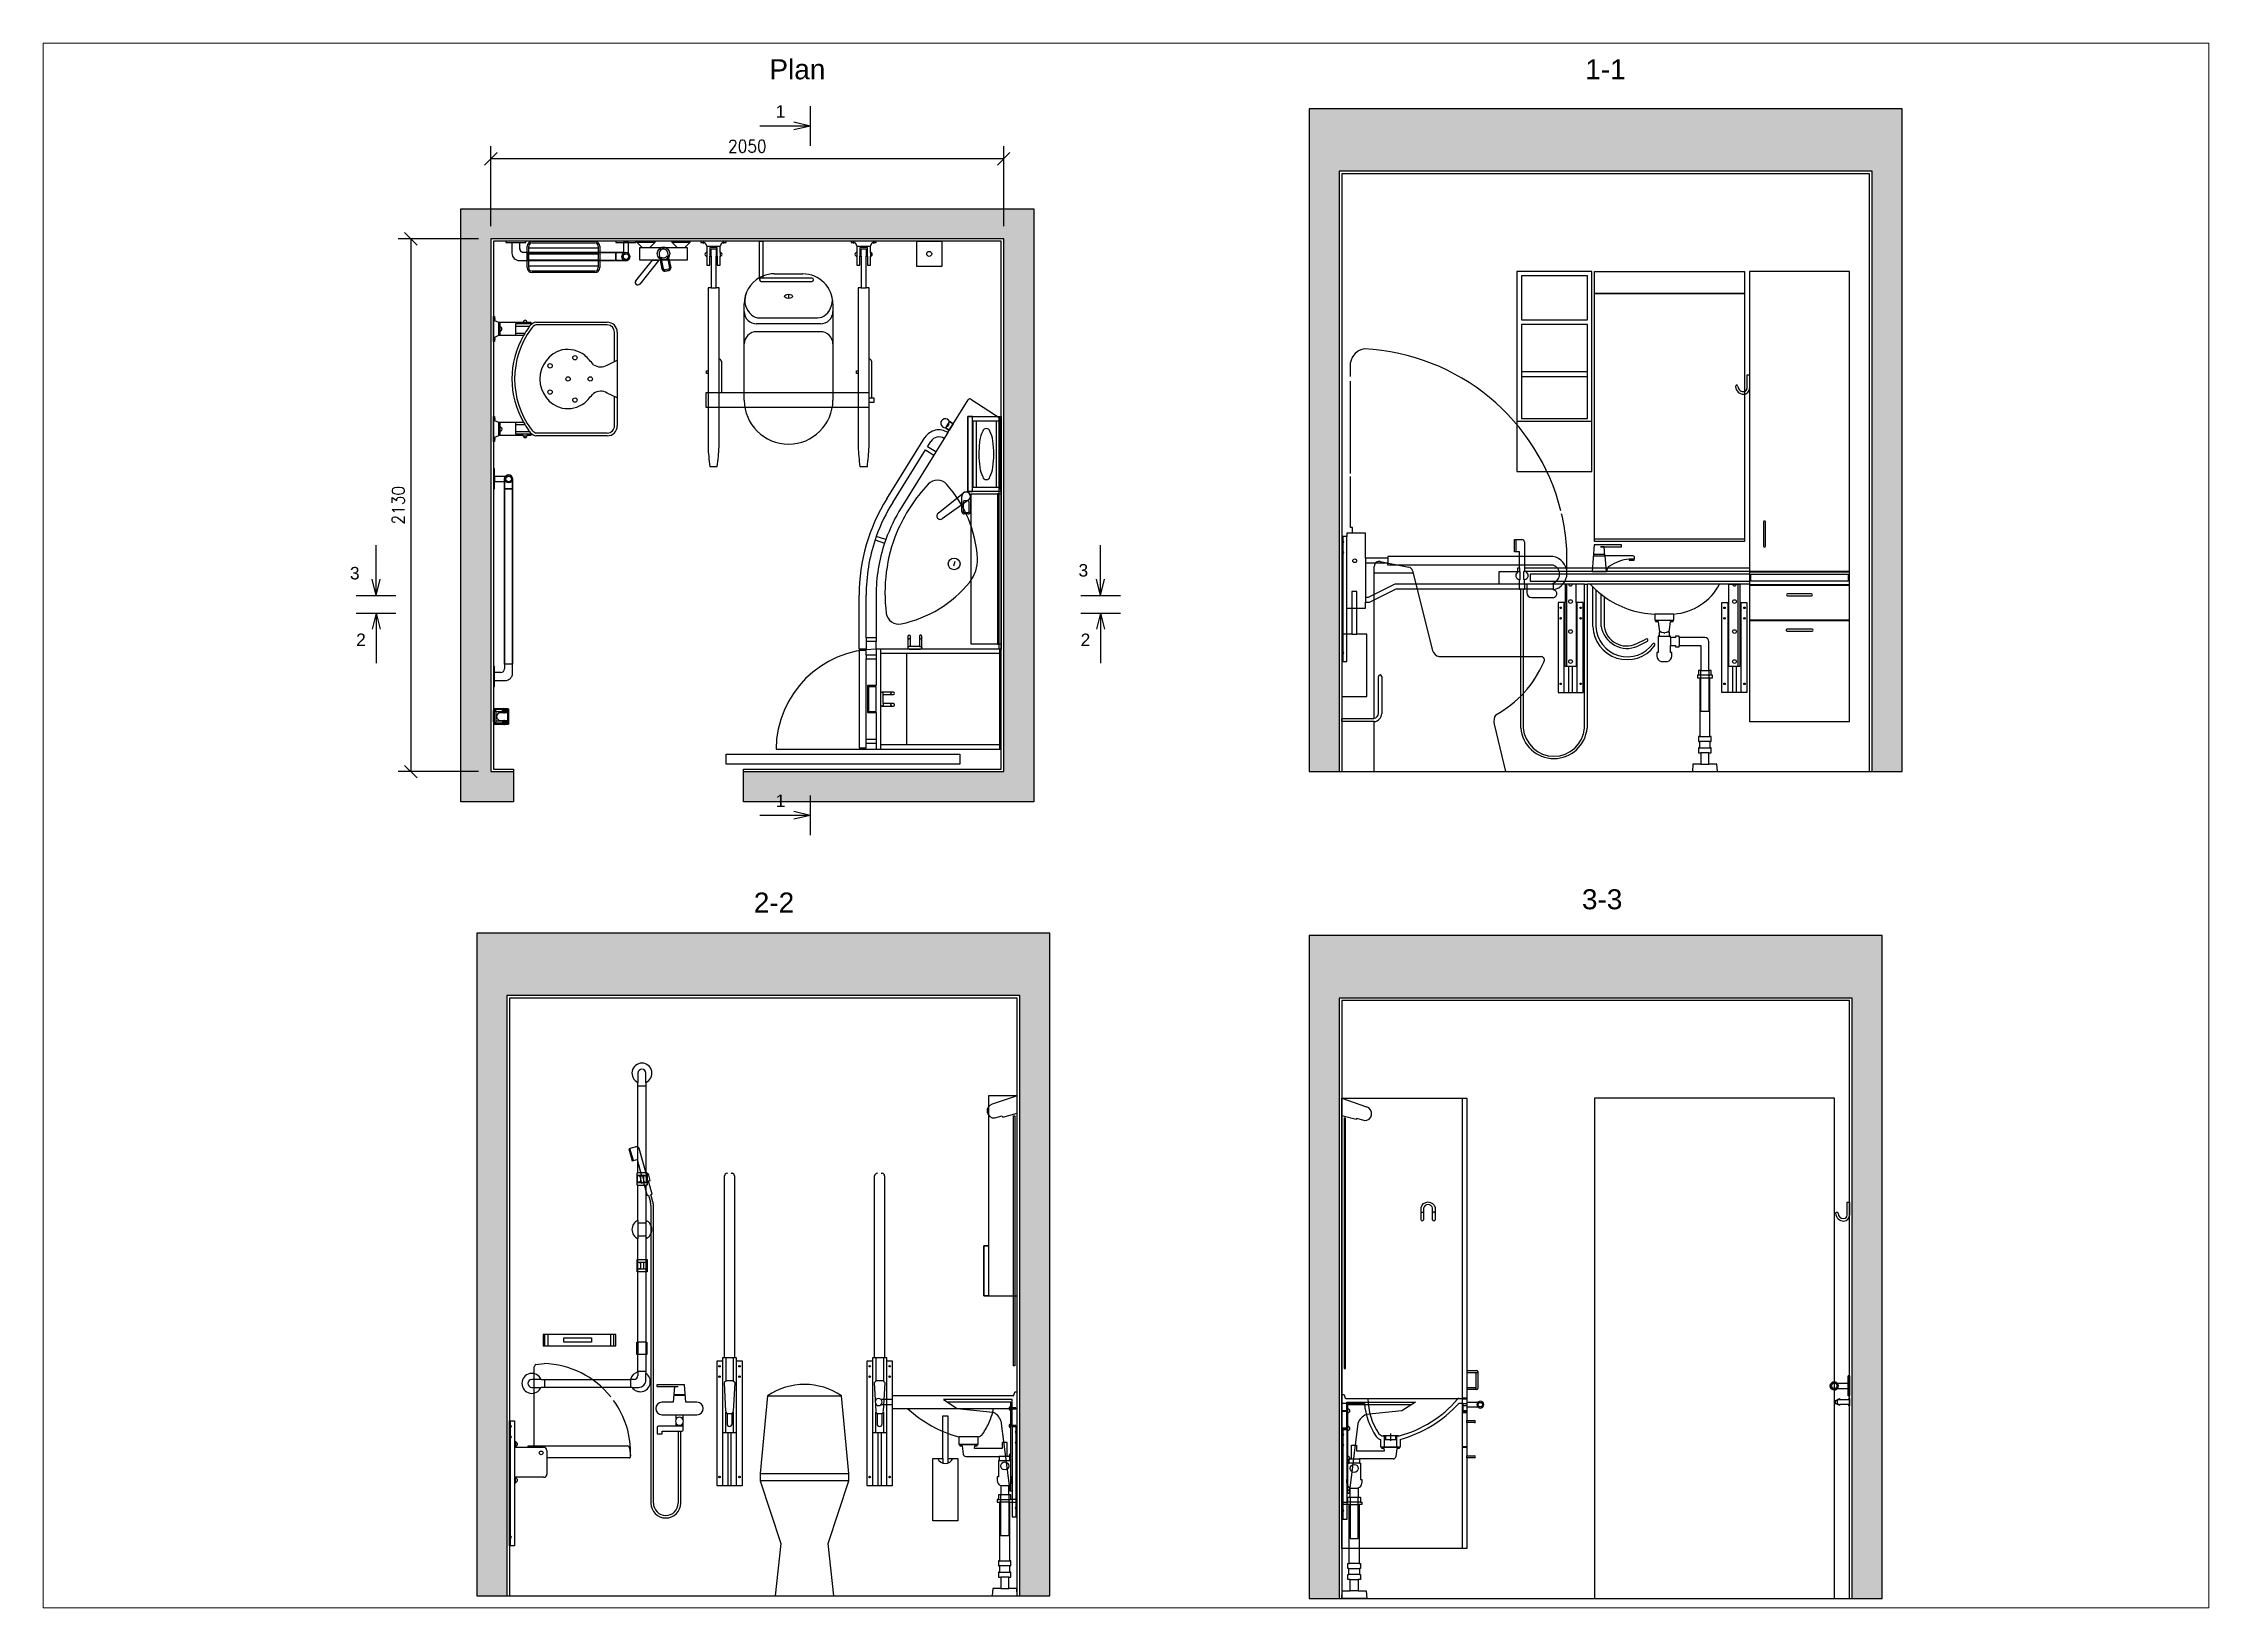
# Paper-space layout 'dwgmodels.com' of a CAD drawing. Header units: millimetres. Extents: x 0 to 257, y 5 to 190.
# The model-space entities are those that its viewports show. They can reach past a viewport. Long polylines and large blocks are cut down to what shows.
import ezdxf

# ---------------------------------------------------------------- set-up
doc = ezdxf.new("R2010")
doc.units = ezdxf.units.MM
doc.layers.add('dim', color=4, linetype='Continuous', lineweight=25)
doc.layers.add('txt', color=250, linetype='Continuous', lineweight=25)
for name, color, linetype in [('dwgmodels.com', 250, 'Continuous'), ('hatch', 7, 'Continuous'), ('wall', 5, 'Continuous')]:
    doc.layers.add(name, color=color, linetype=linetype)
doc.styles.add('S', font='romans.shx', dxfattribs={"width": 0.9})
doc.styles.add('STYLE2', font='swissl.ttf')
doc.dimstyles.new('dim1', dxfattribs={"dimscale": 50, "dimtxt": 1, "dimasz": 1, "dimexe": 1, "dimexo": 1, "dimgap": 0.5, "dimtad": 1, "dimdec": 0, "dimzin": 0, "dimdsep": 46, "dimtxsty": 'S', "dimblk1": 'OBLIQUE', "dimblk2": 'OBLIQUE', "dimsah": 1, "dimcen": 0, "dimclrd": 8, "dimclre": 8, "dimclrt": 256, "dimadec": 0, "dimazin": 0, "dimtfac": 1, "dimtdec": 0, "dimtix": 1, "dimtmove": 0, "dimatfit": 3, "dimldrblk": 'OBLIQUE', "dimfxl": 1, "dimtolj": 1, "dimtzin": 0, "dimarcsym": 0})

psp = doc.layouts.new('dwgmodels.com')

msp = doc.modelspace()

# ---------------------------------------------------------------- texts
at = {"layer": 'txt', "style": 'STYLE2'}
for s, height, p in [('Plan', 80, (1448.3, 6183)), ('1-1', 80, (4709.4, 6183)), ('1', 50, (1473.3, 6029.5)), ('3', 50, (2683.7, 4195.2)), ('3', 50, (-228.6, 4183.8)), ('2', 50, (-203.8, 3917.4)), ('2', 50, (2692.1, 3917.4)), ('1', 50, (1473.3, 3273.8)), ('3-3', 80, (4696.1, 2865.2)), ('2-2', 80, (1385.9, 2852.1))]:
    msp.add_text(s, height=height, dxfattribs=at).set_placement(p)

# ---------------------------------------------------------------- blocks, each defined once
blk = doc.blocks.new('_OBLIQUE')
at = {"color": 0, "linetype": 'ByBlock'}
blk.add_line((-0.5, -0.5), (0.5, 0.5), dxfattribs=at)
blk = doc.blocks.new('*D4')
at = {"layer": 'Defpoints', "color": 0, "transparency": 16777216}
for p in [(334.8, 5545.3), (14.8, 3415.3), (334.8, 3415.3)]:
    blk.add_point(p, dxfattribs=at)
at = {"layer": 'dim', "lineweight": -2, "transparency": 16777216}
for p, q in [((284.8, 5545.3), (-35.2, 5545.3)), ((284.8, 3415.3), (-35.2, 3415.3))]:
    blk.add_line(p, q, dxfattribs=at)
at = {"layer": 'dim', "transparency": 16777216}
blk.add_line((14.8, 5545.3), (14.8, 3415.3), dxfattribs=at)
at = {"layer": 'dim', "transparency": 16777216, "xscale": 50, "yscale": 50, "zscale": 50}
for p, rotation in [((14.8, 5545.3), 90), ((14.8, 3415.3), 270)]:
    blk.add_blockref('_OBLIQUE', p, dxfattribs=dict(at, rotation=rotation))
at = {"layer": 'dim', "transparency": 16777216, "insert": (-35.2, 4480.3), "char_height": 50, "attachment_point": 5, "rotation": 90, "style": 'S'}
blk.add_mtext('\\A1;2130', dxfattribs=at)
blk = doc.blocks.new('*D5')
at = {"layer": 'Defpoints', "color": 0, "transparency": 16777216}
for p in [(334.8, 5865.3), (334.8, 5545.3), (2384.8, 5545.3)]:
    blk.add_point(p, dxfattribs=at)
at = {"layer": 'dim', "lineweight": -2, "transparency": 16777216}
for p, q in [((334.8, 5595.3), (334.8, 5915.3)), ((2384.8, 5595.3), (2384.8, 5915.3))]:
    blk.add_line(p, q, dxfattribs=at)
at = {"layer": 'dim', "transparency": 16777216}
blk.add_line((2384.8, 5865.3), (334.8, 5865.3), dxfattribs=at)
at = {"layer": 'dim', "transparency": 16777216, "xscale": 50, "yscale": 50, "zscale": 50, "rotation": 180}
blk.add_blockref('_OBLIQUE', (334.8, 5865.3), dxfattribs=at)
at = {"layer": 'dim', "transparency": 16777216, "xscale": 50, "yscale": 50, "zscale": 50}
blk.add_blockref('_OBLIQUE', (2384.8, 5865.3), dxfattribs=at)
at = {"layer": 'dim', "transparency": 16777216, "insert": (1359.8, 5915.3), "char_height": 50, "attachment_point": 5, "style": 'S'}
blk.add_mtext('\\A1;2050', dxfattribs=at)

# ---------------------------------------------------------------- dimensions: what is measured, and where the dimension line sits
at = {"layer": 'dim'}
dim = msp.add_linear_dim(base=(334.8, 5865.3), p1=(2384.8, 5545.3), p2=(334.8, 5545.3), dimstyle='dim1', override={"dimclrd": 256, "dimclre": 256, "dimtfillclr": 8, "dimlwd": 65535}, dxfattribs=at)
dim.commit()
dim.dimension.update_dxf_attribs({"geometry": '*D5', "text_midpoint": (1359.8, 5915.3)})
dim = msp.add_linear_dim(base=(14.8, 3415.3), p1=(334.8, 5545.3), p2=(334.8, 3415.3), angle=90, dimstyle='dim1', override={"dimclrd": 256, "dimclre": 256, "dimtfillclr": 8, "dimlwd": 65535}, dxfattribs=at)
dim.commit()
dim.dimension.update_dxf_attribs({"geometry": '*D4', "text_midpoint": (-35.2, 4480.3)})

# ---------------------------------------------------------------- hatches: boundary and pattern name
at = {"layer": 'hatch', "true_color": 0x414248}
h = msp.add_hatch(color=149, dxfattribs=at)
h.dxf.hatch_style = 1
h.paths.add_polyline_path([(5975.9, 6065.3), (3605.9, 6065.3), (3605.9, 3415.3), (3725.9, 3415.3), (3725.9, 5815.3), (5855.9, 5815.3), (5855.9, 3415.3), (5975.9, 3415.3)])
h = msp.add_hatch(color=149, dxfattribs=at)
h.dxf.hatch_style = 1
h.paths.add_polyline_path([(1344.8, 3295.3), (1344.8, 3415.3), (2384.8, 3415.3), (2384.8, 5545.3), (334.8, 5545.3), (334.8, 3415.3), (424.8, 3415.3), (424.8, 3295.3), (214.8, 3295.3), (214.8, 5665.3), (2504.8, 5665.3), (2504.8, 3295.3)])
h = msp.add_hatch(color=149, dxfattribs=at)
h.dxf.hatch_style = 1
h.paths.add_polyline_path([(2568.8, 2770), (278.8, 2770), (278.8, 120), (398.8, 120), (398.8, 2520), (2448.8, 2520), (2448.8, 120), (2568.8, 120)])
h = msp.add_hatch(color=149, dxfattribs=at)
h.dxf.hatch_style = 1
h.paths.add_polyline_path([(5895.9, 2760), (3605.9, 2760), (3605.9, 110), (3725.9, 110), (3725.9, 2510), (5775.9, 2510), (5775.9, 110), (5895.9, 110)])

# ---------------------------------------------------------------- linework, layer by layer
at = {"color": 0}
for p, q in [((474.8, 5535.3), (394.8, 5535.3)), ((394.8, 5535.3), (394.8, 5530.3)), ((394.8, 5530.3), (418.8, 5530.3)), ((418.8, 5530.3), (418.8, 5488.3)), ((448.8, 5458.3), (874.8, 5458.3)), ((450.8, 5505.3), (450.8, 5530.3)), ((450.8, 5530.3), (474.8, 5530.3)), ((864.8, 5490.3), (465.8, 5490.3)), ((474.8, 5530.3), (474.8, 5535.3)), ((480.2, 5430.2), (480.2, 5515.4)), ((484.8, 5490.3), (834.8, 5490.3)), ((484.8, 5458.3), (484.8, 5490.3)), ((834.8, 5458.3), (484.8, 5458.3)), ((486.2, 5430.2), (486.2, 5515.4)), ((486.2, 5508.8), (764.2, 5508.8)), ((486.2, 5484.8), (764.2, 5484.8)), ((486.2, 5460.8), (764.2, 5460.8)), ((500.1, 5535.3), (750.2, 5535.3)), ((500.1, 5529.3), (750.2, 5529.3)), ((764.2, 5515.4), (764.2, 5430.2)), ((770.2, 5515.4), (770.2, 5430.2)), ((914.8, 5535.3), (834.8, 5535.3)), ((834.8, 5535.3), (834.8, 5530.3)), ((914.8, 5535.3), (834.8, 5535.3)), ((834.8, 5535.3), (834.8, 5530.3)), ((834.8, 5530.3), (914.8, 5530.3)), ((834.8, 5530.3), (864.8, 5530.3)), ((834.8, 5490.3), (834.8, 5458.3)), ((834.8, 5458.3), (834.8, 5490.3)), ((834.8, 5490.3), (874.8, 5490.3)), ((874.8, 5458.3), (834.8, 5458.3)), ((884.8, 5530.3), (864.8, 5530.3)), ((864.8, 5530.3), (864.8, 5490.3)), ((864.8, 5530.3), (864.8, 5490.3)), ((864.8, 5490.3), (874.8, 5490.3)), ((884.8, 5486.8), (884.8, 5530.3)), ((884.8, 5486.8), (884.8, 5530.3)), ((884.8, 5530.3), (914.8, 5530.3)), ((914.1, 5377.3), (980.9, 5460.3)), ((914.1, 5377.3), (980.9, 5460.3)), ((914.8, 5530.3), (914.8, 5535.3)), ((914.8, 5530.3), (914.8, 5535.3)), ((919.8, 5535.3), (989.8, 5535.3)), ((919.8, 5530.3), (919.8, 5535.3)), ((919.8, 5535.3), (989.8, 5535.3)), ((919.8, 5530.3), (919.8, 5535.3)), ((919.8, 5530.3), (939.8, 5510.3)), ((989.8, 5530.3), (919.8, 5530.3)), ((989.8, 5530.3), (919.8, 5530.3)), ((939.8, 5510.3), (919.8, 5530.3)), ((1006.7, 5460.3), (929.7, 5364.7)), ((1006.7, 5460.3), (929.7, 5364.7)), ((929.8, 5510.3), (1119.8, 5510.3)), ((929.8, 5460.3), (929.8, 5510.3)), ((929.8, 5460.3), (929.8, 5510.3)), ((929.8, 5510.3), (939.8, 5510.3)), ((1119.8, 5460.3), (929.8, 5460.3)), ((980.9, 5460.3), (929.8, 5460.3)), ((939.8, 5510.3), (969.8, 5510.3)), ((969.8, 5510.3), (989.8, 5530.3)), ((989.8, 5530.3), (969.8, 5510.3)), ((969.8, 5510.3), (1017.8, 5510.3)), ((980.9, 5460.3), (1006.7, 5460.3)), ((989.8, 5535.3), (989.8, 5530.3)), ((989.8, 5535.3), (989.8, 5530.3)), ((1012.3, 5460.3), (1006.7, 5460.3)), ((1007.7, 5482.7), (1019.8, 5424)), ((1019.8, 5424), (1012.3, 5460.3)), ((1024.7, 5425), (1015, 5471.8)), ((1031.8, 5510.3), (1079.8, 5510.3)), ((1039.5, 5476.8), (1049.2, 5430)), ((1054, 5431), (1042, 5489.8)), ((1119.8, 5460.3), (1048, 5460.3)), ((1048, 5460.3), (1054, 5431)), ((1059.8, 5535.3), (1129.8, 5535.3)), ((1059.8, 5530.3), (1059.8, 5535.3)), ((1059.8, 5530.3), (1059.8, 5535.3)), ((1059.8, 5535.3), (1129.8, 5535.3)), ((1129.8, 5530.3), (1059.8, 5530.3)), ((1059.8, 5530.3), (1079.8, 5510.3)), ((1129.8, 5530.3), (1059.8, 5530.3)), ((1079.8, 5510.3), (1059.8, 5530.3)), ((1079.8, 5510.3), (1109.8, 5510.3)), ((1109.8, 5510.3), (1129.8, 5530.3)), ((1129.8, 5530.3), (1109.8, 5510.3)), ((1109.8, 5510.3), (1119.8, 5510.3)), ((1119.8, 5510.3), (1119.8, 5460.3)), ((1119.8, 5510.3), (1119.8, 5460.3)), ((1129.8, 5535.3), (1129.8, 5530.3)), ((1129.8, 5535.3), (1129.8, 5530.3)), ((1174.8, 5535.3), (1174.8, 5530.8)), ((1274.8, 5535.3), (1174.8, 5535.3)), ((1174.8, 5530.8), (1181.8, 5530.8)), ((1187.8, 5530.8), (1181.8, 5530.8)), ((1187.8, 5530.8), (1190.7, 5530.8)), ((1190.7, 5530.8), (1197.8, 5515.3)), ((1197.8, 5515.3), (1197.8, 5490.8)), ((1197.8, 5515.3), (1251.8, 5515.3)), ((1197.8, 5490.8), (1197.8, 5475.8)), ((1197.8, 5475.8), (1197.8, 5440.3)), ((1239.8, 5510.3), (1209.8, 5510.3)), ((1209.8, 5510.3), (1209.8, 5475.8)), ((1214.8, 5490.8), (1209.8, 5490.8)), ((1209.8, 5440.3), (1209.8, 5475.8)), ((1209.8, 5475.8), (1214.8, 5475.8)), ((1214.8, 5475.8), (1214.8, 5505.3)), ((1214.8, 5505.3), (1234.8, 5505.3)), ((1214.8, 5475.8), (1214.8, 5349.2)), ((1234.8, 5505.3), (1234.8, 5475.8)), ((1234.8, 5490.8), (1239.8, 5490.8)), ((1234.8, 5349.2), (1234.8, 5475.8)), ((1234.8, 5475.8), (1239.8, 5475.8)), ((1239.8, 5475.8), (1239.8, 5510.3)), ((1239.8, 5475.8), (1239.8, 5440.3)), ((1251.8, 5515.3), (1258.9, 5530.8)), ((1251.8, 5490.8), (1251.8, 5515.3)), ((1251.8, 5490.8), (1251.8, 5475.8)), ((1251.8, 5440.3), (1251.8, 5475.8)), ((1258.9, 5530.8), (1261.8, 5530.8)), ((1267.8, 5530.8), (1261.8, 5530.8)), ((1267.8, 5530.8), (1274.8, 5530.8)), ((1274.8, 5530.8), (1274.8, 5535.3)), ((1409, 5390.2), (1409, 5535.3)), ((1409, 5535.3), (1422, 5535.3)), ((1422, 5535.3), (1422, 5396.4)), ((1774.8, 5535.3), (1774.8, 5530.8)), ((1874.8, 5535.3), (1774.8, 5535.3)), ((1774.8, 5530.8), (1781.8, 5530.8)), ((1787.8, 5530.8), (1781.8, 5530.8)), ((1787.8, 5530.8), (1790.7, 5530.8)), ((1790.7, 5530.8), (1797.8, 5515.3)), ((1797.8, 5515.3), (1797.8, 5490.8)), ((1797.8, 5515.3), (1851.8, 5515.3)), ((1797.8, 5490.8), (1797.8, 5475.8)), ((1797.8, 5475.8), (1797.8, 5440.3)), ((1839.8, 5510.3), (1809.8, 5510.3)), ((1809.8, 5510.3), (1809.8, 5475.8)), ((1814.8, 5490.8), (1809.8, 5490.8)), ((1809.8, 5440.3), (1809.8, 5475.8)), ((1809.8, 5475.8), (1814.8, 5475.8)), ((1814.8, 5475.8), (1814.8, 5505.3)), ((1814.8, 5505.3), (1834.8, 5505.3)), ((1814.8, 5475.8), (1814.8, 5349.2)), ((1834.8, 5505.3), (1834.8, 5475.8)), ((1834.8, 5490.8), (1839.8, 5490.8)), ((1834.8, 5349.2), (1834.8, 5475.8)), ((1834.8, 5475.8), (1839.8, 5475.8)), ((1839.8, 5475.8), (1839.8, 5510.3)), ((1839.8, 5475.8), (1839.8, 5440.3)), ((1851.8, 5515.3), (1858.9, 5530.8)), ((1851.8, 5490.8), (1851.8, 5515.3)), ((1851.8, 5490.8), (1851.8, 5475.8)), ((1851.8, 5440.3), (1851.8, 5475.8)), ((1858.9, 5530.8), (1861.8, 5530.8)), ((1867.8, 5530.8), (1861.8, 5530.8)), ((1867.8, 5530.8), (1874.8, 5530.8)), ((1874.8, 5530.8), (1874.8, 5535.3)), ((2037.1, 5435.3), (2037.1, 5535.3)), ((2037.1, 5535.3), (2137.1, 5535.3)), ((2137.1, 5535.3), (2137.1, 5435.3)), ((486.2, 5436.8), (764.2, 5436.8)), ((750.2, 5416.3), (499.4, 5416.3)), ((750.2, 5410.3), (500.1, 5410.3)), ((1045.3, 5424.1), (1030.6, 5421.1)), ((1031.6, 5416.2), (1046.3, 5419.2)), ((1046.3, 5419.2), (1031.6, 5416.2)), ((1197.8, 5440.3), (1209.8, 5440.3)), ((1239.8, 5440.3), (1251.8, 5440.3)), ((1409, 5390.2), (1409, 5381.8)), ((1618.3, 5388.3), (1415.5, 5388.3)), ((1415.5, 5375.3), (1618.3, 5375.3)), ((1422, 5396.4), (1422, 5388.3)), ((1467.3, 5405.3), (1582.3, 5405.3)), ((1797.8, 5440.3), (1809.8, 5440.3)), ((1839.8, 5440.3), (1851.8, 5440.3)), ((2137.1, 5435.3), (2037.1, 5435.3)), ((4735.9, 5415.3), (4435.9, 5415.3)), ((4435.9, 5415.3), (4435.9, 4615.3)), ((4717.9, 5397.3), (4453.9, 5397.3)), ((4453.9, 5397.3), (4453.9, 5221.3)), ((4717.9, 5221.3), (4717.9, 5397.3)), ((4735.9, 4615.3), (4735.9, 5415.3)), ((4745.9, 5415.3), (5345.9, 5415.3)), ((4745.9, 5326.3), (4745.9, 5415.3)), ((5345.9, 5415.3), (5345.9, 5326.3)), ((5765.9, 5415.3), (5365.9, 5415.3)), ((5365.9, 5415.3), (5365.9, 5000.3)), ((5765.9, 3615.3), (5765.9, 5415.3)), ((1214.8, 5349.2), (1202.8, 5349.2)), ((1202.8, 5349.2), (1202.8, 4714.3)), ((1214.8, 5349.2), (1234.8, 5349.2)), ((1246.8, 5349.2), (1234.8, 5349.2)), ((1246.8, 4714.3), (1246.8, 5349.2)), ((1347.3, 4900.3), (1347.3, 5285.3)), ((1524.8, 5323.6), (1524.8, 5306.9)), ((1702.3, 5285.3), (1702.3, 4900.3)), ((1814.8, 5349.2), (1802.8, 5349.2)), ((1802.8, 5349.2), (1802.8, 4714.3)), ((1814.8, 5349.2), (1834.8, 5349.2)), ((1846.8, 5349.2), (1834.8, 5349.2)), ((1846.8, 4714.3), (1846.8, 5349.2)), ((4745.9, 4335.2), (4745.9, 5326.3)), ((4745.9, 5326.3), (5345.9, 5326.3)), ((5345.9, 5326.3), (4745.9, 5326.3)), ((5345.9, 5326.3), (5345.9, 4335.2)), ((344.8, 5235.3), (349.3, 5235.3)), ((344.8, 5135.3), (344.8, 5235.3)), ((349.3, 5235.3), (349.3, 5228.3)), ((349.3, 5228.3), (349.3, 5222.2)), ((349.3, 5222.2), (349.3, 5219.4)), ((349.3, 5219.4), (364.8, 5212.3)), ((364.8, 5212.3), (364.8, 5212)), ((364.8, 5212), (464.3, 5212)), ((364.8, 5212), (364.8, 5158.5)), ((371.8, 5158.5), (371.8, 5212)), ((494.8, 5205.1), (432.8, 5205.1)), ((432.8, 5205.1), (432.8, 5158.5)), ((432.8, 5196.8), (490.8, 5196.8)), ((464.3, 5212), (479.3, 5212)), ((479.3, 5212), (494.8, 5212)), ((494.8, 5212), (494.8, 5201.1)), ((514.8, 5212), (800.2, 5212)), ((800.2, 5201), (514.8, 5201)), ((1652.3, 5205.3), (1397.3, 5205.3)), ((1409.1, 5229.3), (1640.6, 5229.3)), ((4453.9, 5221.3), (4717.9, 5221.3)), ((4717.9, 5203.3), (4453.9, 5203.3)), ((4453.9, 5203.3), (4453.9, 4827.3)), ((4717.9, 4827.3), (4717.9, 5203.3)), ((349.3, 5135.3), (344.8, 5135.3)), ((364.8, 5158.3), (349.3, 5151.2)), ((349.3, 5151.2), (349.3, 5148.3)), ((349.3, 5148.3), (349.3, 5142.2)), ((349.3, 5142.2), (349.3, 5135.3)), ((465.9, 5158.5), (364.8, 5158.5)), ((364.8, 5158.5), (364.8, 5158.3)), ((470.8, 5166.8), (432.8, 5166.8)), ((829.2, 5054.5), (829.2, 5171.7)), ((840.2, 5171.7), (840.2, 4797.8)), ((1652.3, 5173.9), (1397.3, 5173.9)), ((800.3, 5040.6), (840.2, 5059.8)), ((1246.8, 4930.8), (1246.8, 5066.7)), ((1256.8, 5056.7), (1256.8, 4930.8)), ((1846.8, 4910.3), (1846.8, 5066.7)), ((1856.8, 5056.7), (1856.8, 4910.3)), ((3770.4, 4994.6), (3770.4, 5050.3)), ((1196.8, 5017.3), (1202.8, 5017.3)), ((1196.8, 5007.3), (1196.8, 5017.3)), ((1202.8, 5007.3), (1196.8, 5007.3)), ((1202.8, 5017.3), (1202.8, 5007.3)), ((1796.8, 5017.3), (1802.8, 5017.3)), ((1796.8, 5007.3), (1796.8, 5017.3)), ((1802.8, 5007.3), (1796.8, 5007.3)), ((1802.8, 5017.3), (1802.8, 5007.3)), ((3770.4, 4606.7), (3770.4, 4976.6)), ((4717.9, 5013.3), (4453.9, 5013.3)), ((4453.9, 4995.3), (4717.9, 4995.3)), ((5312.8, 4960.1), (5310, 4954.8)), ((5316.5, 4960.1), (5312.8, 4960.1)), ((5319.8, 4955.4), (5316.5, 4960.1)), ((5365.9, 5000.3), (5355.9, 5000.3)), ((5355.9, 5000.3), (5355.9, 4947.3)), ((5365.9, 5000.3), (5365.9, 4947.3)), ((5365.9, 4947.3), (5365.9, 3615.3)), ((840.2, 4909.7), (800.3, 4928.9)), ((829.2, 4797.8), (829.2, 4915.1)), ((1195.8, 4870.8), (1195.8, 4930.8)), ((1195.8, 4930.8), (1246.8, 4930.8)), ((1845.8, 4870.8), (1195.8, 4870.8)), ((1246.8, 4930.8), (1256.8, 4930.8)), ((1256.8, 4930.8), (1845.8, 4930.8)), ((1845.8, 4930.8), (1845.8, 4910.3)), ((1845.8, 4910.3), (1846.8, 4910.3)), ((1845.8, 4910.3), (1845.8, 4891.3)), ((1865.8, 4891.3), (1845.8, 4891.3)), ((1845.8, 4891.3), (1845.8, 4870.8)), ((1846.8, 4910.3), (1856.8, 4910.3)), ((1856.8, 4910.3), (1865.8, 4910.3)), ((1865.8, 4910.3), (1865.8, 4891.3)), ((2161.6, 4771), (2242.8, 4901.8)), ((2253.1, 4904.2), (2374.8, 4825.3)), ((344.8, 4735.2), (344.8, 4835.2)), ((344.8, 4835.2), (349.3, 4835.2)), ((349.3, 4835.2), (349.3, 4828.2)), ((349.3, 4828.2), (349.3, 4822.2)), ((349.3, 4822.2), (349.3, 4819.3)), ((349.3, 4819.3), (364.8, 4812.2)), ((364.8, 4812.2), (364.8, 4811.9)), ((364.8, 4811.9), (465.7, 4811.9)), ((364.8, 4811.9), (364.8, 4758.5)), ((371.8, 4758.5), (371.8, 4811.9)), ((432.8, 4811.9), (432.8, 4765.3)), ((432.8, 4803.2), (470.8, 4803.2)), ((490.8, 4773.2), (432.8, 4773.2)), ((432.8, 4765.3), (494.8, 4765.3)), ((494.8, 4769), (494.8, 4758.5)), ((514.8, 4769.1), (800.2, 4769.1)), ((2161.6, 4771), (2146.9, 4747.2)), ((2168.3, 4815.7), (2152.2, 4789.8)), ((2152.3, 4790), (2152.2, 4789.8)), ((2168.2, 4815.5), (2152.3, 4790)), ((2152.3, 4790), (2167.3, 4780.7)), ((2167.3, 4780.7), (2152.3, 4790)), ((2162.9, 4807), (2157.6, 4798.5)), ((2157.6, 4798.5), (2160.9, 4796.4)), ((2160.9, 4796.4), (2166.2, 4804.9)), ((2166.2, 4804.9), (2162.9, 4807)), ((2167.3, 4780.7), (2183.2, 4806.1)), ((2183.2, 4806.1), (2167.3, 4780.7)), ((2168.3, 4815.7), (2168.2, 4815.5)), ((2183.2, 4806.1), (2168.2, 4815.5)), ((2168.2, 4815.5), (2183.2, 4806.1)), ((2259.8, 4834.9), (2241.8, 4834.9)), ((2241.8, 4834.9), (2241.8, 4534.9)), ((2241.8, 4834.9), (2374.8, 4834.9)), ((2241.8, 4534.9), (2241.8, 4834.9)), ((2259.8, 4534.9), (2259.8, 4834.9)), ((2259.8, 4834.9), (2374.8, 4834.9)), ((2259.8, 4816.9), (2259.8, 4834.9)), ((2374.8, 4816.9), (2259.8, 4816.9)), ((2370.8, 4816.9), (2261.8, 4816.9)), ((2261.8, 4816.9), (2261.8, 4552.9)), ((2355.8, 4816.9), (2274.8, 4816.9)), ((2274.8, 4816.9), (2274.8, 4552.9)), ((2355.8, 4552.9), (2355.8, 4816.9)), ((2364.8, 4831.7), (2364.8, 3905.3)), ((2374.8, 4826.9), (2370.8, 4826.9)), ((2370.8, 4826.9), (2370.8, 4542.9)), ((2370.8, 4552.9), (2370.8, 4816.9)), ((2374.8, 4834.9), (2374.8, 4816.9)), ((2374.8, 4834.9), (2374.8, 4534.9)), ((2374.8, 4542.9), (2374.8, 4826.9)), ((2374.8, 4825.3), (2374.8, 3905.3)), ((4735.9, 4815.3), (4435.9, 4815.3)), ((4453.9, 4827.3), (4717.9, 4827.3)), ((349.3, 4735.2), (344.8, 4735.2)), ((364.8, 4758.2), (349.3, 4751.1)), ((349.3, 4751.1), (349.3, 4748.2)), ((349.3, 4748.2), (349.3, 4742.2)), ((349.3, 4742.2), (349.3, 4735.2)), ((464.3, 4758.5), (364.8, 4758.5)), ((364.8, 4758.5), (364.8, 4758.2)), ((464.3, 4758.1), (479.3, 4758.1)), ((494.8, 4758.5), (479.3, 4758.5)), ((800.2, 4758.1), (514.8, 4758.1)), ((1917.4, 4506.5), (2069.9, 4750.5)), ((1941.2, 4491.7), (2072.4, 4701.7)), ((2105.7, 4680.9), (1975.1, 4470.5)), ((2072.4, 4701.7), (2105.7, 4680.9)), ((2080.4, 4714.4), (2093.6, 4735.7)), ((2113.6, 4693.7), (2080.4, 4714.4)), ((2113.6, 4693.7), (2105.7, 4680.9)), ((2146.9, 4747.2), (2113.6, 4693.7)), ((349.8, 4625.3), (344.8, 4625.3)), ((349.8, 4625.3), (344.8, 4625.3)), ((349.8, 4545.3), (349.8, 4625.3)), ((349.8, 4595.3), (349.8, 4625.3)), ((349.8, 4595.3), (349.8, 4575.3)), ((393.3, 4595.3), (349.8, 4595.3)), ((393.3, 4595.3), (349.8, 4595.3)), ((1209.8, 4635.1), (1239.8, 4635.1)), ((1809.8, 4635.1), (1839.8, 4635.1)), ((3770.4, 4391.3), (3770.4, 4594.6)), ((4435.9, 4615.3), (4735.9, 4615.3)), ((344.8, 4545.3), (349.8, 4545.3)), ((344.8, 4545.3), (349.8, 4545.3)), ((349.8, 4575.3), (389.8, 4575.3)), ((349.8, 4545.3), (349.8, 4575.3)), ((349.8, 4575.3), (389.8, 4575.3)), ((389.8, 4575.3), (389.8, 4585.3)), ((389.8, 4545.3), (389.8, 4585.3)), ((389.8, 4575.3), (389.8, 4176.3)), ((389.8, 3845.3), (389.8, 4545.3)), ((389.8, 4545.3), (421.8, 4545.3)), ((421.8, 4545.3), (389.8, 4545.3)), ((421.8, 4585.3), (421.8, 4545.3)), ((421.8, 4159.3), (421.8, 4585.3)), ((421.8, 4545.3), (421.8, 3845.3)), ((2122.5, 4448.8), (2224.3, 4529.8)), ((2245.2, 4501.8), (2139.4, 4426.5)), ((2217.1, 4455.9), (2217.3, 4515.9)), ((2241.8, 4534.9), (2259.8, 4534.9)), ((2374.8, 4534.9), (2241.8, 4534.9)), ((2252.3, 4515.8), (2252.1, 4455.8)), ((2254.8, 3925.2), (2254.8, 4525.3)), ((2254.8, 4525.3), (2374.8, 4525.3)), ((2259.8, 4552.9), (2374.8, 4552.9)), ((2259.8, 4534.9), (2259.8, 4552.9)), ((2374.8, 4534.9), (2259.8, 4534.9)), ((2261.8, 4552.9), (2370.8, 4552.9)), ((2274.8, 4552.9), (2355.8, 4552.9)), ((2364.8, 4525.3), (2359.8, 4525.3)), ((2359.8, 4525.3), (2359.8, 3925.3)), ((2364.8, 3925.3), (2364.8, 4525.3)), ((2370.8, 4542.9), (2374.8, 4542.9)), ((2374.8, 4552.9), (2374.8, 4534.9)), ((2374.8, 4525.3), (2374.8, 3925.2)), ((2222.2, 4493), (2222.1, 4455.9)), ((2242, 4445.8), (2227, 4445.9)), ((2227.1, 4450.9), (2242.1, 4450.8)), ((2242.2, 4498), (2227.2, 4498)), ((2247.1, 4455.8), (2247.2, 4492.9)), ((1875.4, 4355.7), (1870.8, 4342.5)), ((1870.8, 4342.5), (1908.6, 4329.1)), ((1913.4, 4343), (1875.4, 4355.7)), ((3755.9, 4355.3), (3735.9, 4355.2)), ((3735.9, 4355.2), (3735.9, 3855.3)), ((3740.9, 4355.2), (3740.9, 3855.3)), ((3830.9, 4368.3), (3755.9, 4368.3)), ((3755.9, 4368.3), (3755.9, 4355.3)), ((3755.9, 4068.3), (3755.9, 4355.3)), ((3778.4, 4391.3), (3770.4, 4391.3)), ((3778.4, 4368.3), (3778.4, 4391.3)), ((3830.9, 4268.3), (3830.9, 4368.3)), ((4426.4, 4343.4), (4456.4, 4343.5)), ((4426.5, 4293.4), (4426.4, 4343.4)), ((4431.4, 4343.4), (4431.5, 4293.4)), ((4466.5, 4333.5), (4466.5, 4230.3)), ((5345.9, 4345.2), (4745.9, 4345.2)), ((5345.9, 4335.2), (4745.9, 4335.2)), ((5422.3, 4413.3), (5422.3, 4317.3)), ((5430.3, 4317.3), (5430.3, 4413.3)), ((2189.8, 4255.3), (2183.6, 4236.3)), ((3920.9, 4268.3), (3830.9, 4268.3)), ((3830.9, 4268.3), (3830.9, 4248.3)), ((3920.9, 4248.3), (3830.9, 4248.3)), ((3830.9, 4248.3), (3830.9, 4113.3)), ((3889.8, 4255.5), (4003.7, 4232.7)), ((4579.9, 4275.8), (3920.9, 4275.8)), ((3920.9, 4275.8), (3920.9, 4268.3)), ((3920.9, 4268.3), (3920.9, 4248.3)), ((3920.9, 4240.8), (3920.9, 4248.3)), ((4446.5, 4293.4), (4426.5, 4293.4)), ((4446.5, 4230.3), (4446.5, 4293.4)), ((4744.8, 4321.5), (4737.2, 4215.3)), ((4742.1, 4283), (4741.7, 4278)), ((4741.7, 4278), (4787.9, 4278)), ((4787.6, 4283), (4742.1, 4283)), ((4854.8, 4321.5), (4744.8, 4321.5)), ((4769.8, 4314.5), (4854.8, 4314.5)), ((4785.3, 4314.5), (4769.8, 4314.5)), ((4787.9, 4278), (4785.3, 4314.5)), ((4900.9, 4278), (4787.9, 4278)), ((4787.9, 4278), (4792.4, 4215.3)), ((4854.8, 4314.5), (4854.8, 4321.5)), ((4884.8, 4265.3), (4884.8, 4261.2)), ((4904.8, 4265.3), (4884.8, 4265.3)), ((4884.8, 4265.3), (4884.8, 4261.2)), ((4884.8, 4261.2), (4904.8, 4261.2)), ((4884.8, 4261.2), (4904.8, 4261.2)), ((4904.8, 4261.2), (4904.8, 4265.3)), ((4904.8, 4265.3), (4906.8, 4265.3)), ((4904.8, 4261.2), (4904.8, 4265.3)), ((4906.8, 4265.3), (4905.8, 4273.9)), ((389.8, 4176.3), (389.8, 3826.3)), ((421.8, 3809.3), (421.8, 4159.3)), ((3842.4, 4113.3), (3949.3, 4165.8)), ((3865.9, 3628.5), (3865.9, 4235.9)), ((3865.9, 4210.5), (4021.1, 4210.5)), ((4580.9, 4240.8), (3920.9, 4240.8)), ((3949.3, 4165.8), (4580.9, 4165.8)), ((4019.1, 4218.2), (4098.2, 3899.1)), ((4365.9, 4165.3), (4365.9, 4215.3)), ((4365.9, 4215.3), (4439.4, 4215.3)), ((4446.5, 4165.3), (4365.9, 4165.3)), ((4439.4, 4215.3), (4439.4, 4230.3)), ((4439.4, 4230.3), (4446.5, 4230.3)), ((4439.4, 4215.3), (4439.4, 4230.3)), ((4439.4, 4215.3), (4445.8, 4215.3)), ((4446.5, 4230.3), (4446.5, 4215.3)), ((4446.5, 4165.3), (4446.5, 4183.2)), ((4446.5, 4143.4), (4446.5, 4165.3)), ((4449.6, 4183.3), (4449.6, 4215.3)), ((4463.6, 4183.3), (4463.6, 4215.3)), ((4466.5, 4230.3), (5365.9, 4230.3)), ((4466.5, 4230.3), (4466.5, 4215.3)), ((4466.5, 4165.2), (4466.5, 4183.2)), ((4628.6, 4165.3), (4466.5, 4165.2)), ((4466.5, 4165.2), (4466.5, 4143.4)), ((5365.9, 4215.3), (4467.3, 4215.3)), ((4475.9, 4165.2), (4475.9, 4131.5)), ((5365.9, 4204.3), (4489.8, 4204.3)), ((4489.8, 4204.3), (4489.8, 4176.3)), ((4489.8, 4176.3), (5365.9, 4176.3)), ((4580.9, 4165.8), (4580.9, 4169.3)), ((4580.9, 4165.8), (4580.9, 4145.8)), ((4672.6, 4165.3), (4628.6, 4165.3)), ((4628.7, 4165.3), (4628.7, 4091.3)), ((4672.7, 4165.3), (4628.7, 4165.3)), ((4635.7, 3835.3), (4635.7, 4165.3)), ((4706.8, 4165.3), (4672.6, 4165.3)), ((4672.7, 4091.3), (4672.7, 4165.3)), ((4706.8, 3589.6), (4706.8, 4165.3)), ((4706.8, 4165.3), (4716.8, 4165.3)), ((4729.2, 4165.3), (4716.8, 4165.3)), ((4716.8, 4165.3), (4716.8, 3589.6)), ((5246.3, 4165.3), (4729.2, 4165.3)), ((4737.2, 4215.3), (4794, 4215.3)), ((5283.9, 4165.3), (5246.3, 4165.3)), ((5283.9, 4165.3), (5327.9, 4165.3)), ((5283.9, 4091.3), (5283.9, 4165.3)), ((5327.9, 4165.3), (5283.9, 4165.3)), ((5320.9, 3835.3), (5320.9, 4165.3)), ((5327.9, 4165.3), (5327.9, 4091.3)), ((5365.9, 4165.3), (5327.9, 4165.3)), ((5365.9, 4230.3), (5365.9, 4215.3)), ((5365.9, 4217.3), (5765.9, 4217.3)), ((5365.9, 4215.3), (5365.9, 4165.3)), ((5765.9, 4213.3), (5365.9, 4213.3)), ((5365.9, 4163.3), (5765.9, 4163.3)), ((5765.9, 4159.3), (5365.9, 4159.3)), ((5370.9, 4204.3), (5760.9, 4204.3)), ((5370.9, 4176.3), (5370.9, 4204.3)), ((5760.9, 4176.3), (5370.9, 4176.3)), ((5760.9, 4204.3), (5760.9, 4176.3)), ((1806.8, 3905.3), (1806.8, 4120.7)), ((1834.8, 3950.3), (1834.8, 4120.7)), ((1874.8, 4120.7), (1874.8, 3950.3)), ((3755.9, 3855.3), (3755.9, 4068.3)), ((3755.9, 4068.3), (3830.9, 4068.3)), ((3775.9, 4135.3), (3775.9, 3965.3)), ((3795.9, 4135.3), (3775.9, 4135.3)), ((3795.9, 3965.3), (3795.9, 4135.3)), ((3830.9, 4113.3), (3842.4, 4113.3)), ((3830.9, 4113.3), (3830.9, 4093.3)), ((3830.9, 4068.3), (3830.9, 4093.3)), ((3830.9, 4093.3), (3847, 4093.3)), ((3847, 4093.3), (3953.9, 4145.8)), ((3953.9, 4145.8), (4580.9, 4145.8)), ((4451.5, 4143.4), (4446.5, 4143.4)), ((4451.5, 3589.6), (4451.5, 4143.4)), ((4466.5, 4143.4), (4461.5, 4143.4)), ((4461.5, 4143.4), (4461.5, 3589.6)), ((4495.9, 4111.5), (4577, 4111.5)), ((4580.9, 4145.8), (4580.9, 4142.4)), ((4628.7, 4091.3), (4600.7, 4091.3)), ((4600.7, 4091.3), (4600.7, 3731.3)), ((4623.7, 4091.3), (4623.7, 3731.3)), ((4628.7, 3835.3), (4628.7, 4091.3)), ((4672.7, 4091.3), (4672.7, 3835.3)), ((4700.7, 4091.3), (4672.7, 4091.3)), ((4677.7, 3731.3), (4677.7, 4091.3)), ((4700.7, 3731.3), (4700.7, 4091.3)), ((4740, 3995.7), (4740, 4153.8)), ((4740, 4153.8), (4752, 4142.3)), ((4752, 4142.3), (4752, 3995.7)), ((4773, 3995.7), (4773, 4124.4)), ((4773, 4124.4), (4785, 4115.3)), ((4785, 4115.3), (4785, 3995.7)), ((5255.9, 3731.3), (5255.9, 4091.3)), ((5255.9, 4091.3), (5283.9, 4091.3)), ((5278.9, 4091.3), (5278.9, 3731.3)), ((5283.9, 3835.3), (5283.9, 4091.3)), ((5327.9, 4091.3), (5327.9, 3835.3)), ((5327.9, 4091.3), (5355.9, 4091.3)), ((5332.9, 3731.3), (5332.9, 4091.3)), ((5355.9, 4091.3), (5355.9, 3731.3)), ((5613.9, 4126.3), (5517.9, 4126.3)), ((5517.9, 4118.3), (5613.9, 4118.3)), ((4986.9, 4045.4), (4986.9, 4020.3)), ((5063.9, 4045.4), (4986.9, 4045.4)), ((5063.9, 4045.4), (4986.9, 4045.4)), ((4986.9, 4020.3), (4990.4, 4020.3)), ((4990.4, 4020.3), (5060.4, 4020.3)), ((4990.4, 4020.3), (4990.4, 4015.3)), ((4990.4, 4015.3), (5000.4, 4015.3)), ((5000.4, 4015.3), (5004.4, 3981.6)), ((5046.4, 3981.6), (5050.4, 4015.3)), ((5050.4, 4015.3), (5060.4, 4015.3)), ((5060.4, 4015.3), (5060.4, 4020.3)), ((5060.4, 4020.3), (5063.9, 4020.3)), ((5063.9, 4020.3), (5063.9, 4045.4)), ((5365.9, 4022.3), (5765.9, 4022.3)), ((5765.9, 4018.3), (5365.9, 4018.3)), ((5615.9, 3985.3), (5515.9, 3985.3)), ((1834.8, 3905.3), (1806.8, 3905.3)), ((1834.8, 3900.2), (1806.8, 3900.2)), ((1806.8, 3900.2), (1806.8, 3510.3)), ((1874.8, 3950.3), (1834.8, 3950.3)), ((1834.8, 3950.3), (1834.8, 3905.3)), ((1874.8, 3935.3), (1834.8, 3935.3)), ((1834.8, 3935.3), (1834.8, 3905.3)), ((1834.8, 3881.3), (1834.8, 3900.2)), ((1874.8, 3950.3), (1874.8, 3935.3)), ((1874.8, 3905.3), (1874.8, 3935.3)), ((2374.8, 3905.3), (1874.8, 3905.3)), ((1874.8, 3905.3), (1874.8, 3881.3)), ((2374.8, 3905.3), (1874.8, 3905.3)), ((1892.8, 3905.3), (1892.8, 3505.3)), ((2374.8, 3925.2), (2254.8, 3925.2)), ((2359.8, 3925.3), (2364.8, 3925.3)), ((2369.8, 3505.3), (2369.8, 3905.3)), ((2374.8, 3505.3), (2374.8, 3905.3)), ((3775.9, 3965.3), (3735.9, 3965.3)), ((3735.9, 3965.3), (3735.9, 3715.3)), ((3775.9, 3965.3), (3795.9, 3965.3)), ((3835.9, 3965.3), (3795.9, 3965.3)), ((3835.9, 3715.3), (3835.9, 3965.3)), ((4912.5, 3925.9), (4951.1, 3945.2)), ((4957.1, 3935.1), (4919, 3916.4)), ((5004.4, 3956.3), (5000.4, 3956.3)), ((5000.4, 3956.3), (5000.4, 3891.3)), ((5014.6, 3973.3), (5004.4, 3973.3)), ((5004.4, 3973.3), (5004.4, 3956.3)), ((5004.4, 3956.3), (5046.4, 3956.3)), ((5014.6, 3973.3), (5023.5, 3972.1)), ((5023.5, 3972.1), (5024.2, 3968.4)), ((5026.5, 3968.4), (5027.2, 3972.1)), ((5027.2, 3972.1), (5036.1, 3973.3)), ((5046.4, 3973.3), (5036.1, 3973.3)), ((5046.4, 3956.3), (5046.4, 3973.3)), ((5050.4, 3956.3), (5046.4, 3956.3)), ((5050.4, 3951.3), (5050.4, 3956.3)), ((5050.4, 3951.3), (5050.4, 3919.3)), ((5070.4, 3951.3), (5050.4, 3951.3)), ((5050.4, 3891.3), (5050.4, 3919.3)), ((5050.4, 3919.3), (5070.4, 3919.3)), ((5085.4, 3956.3), (5070.4, 3956.3)), ((5070.4, 3956.3), (5070.4, 3951.3)), ((5070.4, 3919.3), (5070.4, 3914.3)), ((5070.4, 3914.3), (5085.4, 3914.3)), ((5085.4, 3951.3), (5085.4, 3956.3)), ((5085.4, 3951.3), (5085.4, 3919.8)), ((5187.7, 3951.3), (5085.4, 3951.3)), ((5085.4, 3914.3), (5085.4, 3919.8)), ((5085.4, 3919.8), (5171.7, 3919.8)), ((5171.7, 3919.8), (5171.7, 3820.2)), ((5203.7, 3820.2), (5203.7, 3935.3)), ((5515.9, 3977.3), (5615.9, 3977.3)), ((349.8, 3835.3), (344.8, 3835.3)), ((349.8, 3835.3), (344.8, 3835.3)), ((349.8, 3811.3), (349.8, 3835.3)), ((349.8, 3811.3), (349.8, 3835.3)), ((374.8, 3811.3), (349.8, 3811.3)), ((349.8, 3779.3), (349.8, 3811.3)), ((374.8, 3811.3), (349.8, 3811.3)), ((421.8, 3845.3), (389.8, 3845.3)), ((421.8, 3845.3), (389.8, 3845.3)), ((389.8, 3845.3), (389.8, 3826.3)), ((421.8, 3809.3), (421.8, 3845.3)), ((1874.8, 3881.3), (1834.8, 3881.3)), ((1834.8, 3881.3), (1834.8, 3866.3)), ((1834.8, 3866.3), (1874.8, 3866.3)), ((1834.8, 3544.3), (1834.8, 3866.3)), ((1874.8, 3881.3), (1874.8, 3866.3)), ((1874.8, 3866.3), (1874.8, 3759.3)), ((2369.8, 3887.3), (1892.8, 3887.3)), ((1996.8, 3887.3), (1996.8, 3523.3)), ((3735.9, 3855.3), (3755.9, 3855.3)), ((4124.7, 3875.3), (4145.6, 3875.3)), ((4145.6, 3875.3), (4513.7, 3875.3)), ((4513.7, 3875.3), (4534.9, 3875.3)), ((4672.7, 3835.3), (4628.7, 3835.3)), ((4643.7, 3731.3), (4643.7, 3835.3)), ((4657.7, 3835.3), (4657.7, 3731.3)), ((5000.4, 3891.3), (4995.4, 3891.3)), ((4995.4, 3891.3), (4995.4, 3877)), ((5012.9, 3856.3), (5037.8, 3856.3)), ((5055.4, 3891.3), (5050.4, 3891.3)), ((5055.4, 3877), (5055.4, 3891.3)), ((5171.7, 3820.2), (5162.7, 3820.2)), ((5162.7, 3820.2), (5162.7, 3800.7)), ((5171.7, 3820.2), (5203.7, 3820.2)), ((5171.7, 3655.2), (5171.7, 3820.2)), ((5203.7, 3820.2), (5203.7, 3655.2)), ((5212.7, 3820.2), (5203.7, 3820.2)), ((5212.7, 3800.7), (5212.7, 3820.2)), ((5327.9, 3835.3), (5283.9, 3835.3)), ((5298.9, 3731.3), (5298.9, 3835.3)), ((5312.9, 3835.3), (5312.9, 3731.3)), ((344.8, 3755.3), (349.8, 3755.3)), ((344.8, 3755.3), (349.8, 3755.3)), ((349.8, 3755.3), (349.8, 3779.3)), ((349.8, 3779.3), (391.8, 3779.3)), ((349.8, 3755.3), (349.8, 3779.3)), ((349.8, 3779.3), (391.8, 3779.3)), ((1874.8, 3759.3), (1839.8, 3759.3)), ((1839.8, 3759.3), (1839.8, 3651.3)), ((1874.8, 3754.3), (1844.8, 3754.3)), ((1844.8, 3754.3), (1844.8, 3656.3)), ((1874.8, 3656.3), (1874.8, 3754.3)), ((3882.9, 3648.3), (3882.9, 3795.3)), ((3895.9, 3795.3), (3895.9, 3648.3)), ((4600.7, 3731.3), (4700.7, 3731.3)), ((5162.7, 3800.7), (5157.7, 3800.7)), ((5157.7, 3800.7), (5157.7, 3791)), ((5157.7, 3791), (5167.7, 3791)), ((5212.7, 3800.7), (5162.7, 3800.7)), ((5167.7, 3791), (5208, 3791)), ((5167.7, 3791), (5167.7, 3555.7)), ((5208, 3555.7), (5208, 3791)), ((5208, 3791), (5217.7, 3791)), ((5217.7, 3800.7), (5212.7, 3800.7)), ((5217.7, 3791), (5217.7, 3800.7)), ((5355.9, 3731.3), (5255.9, 3731.3)), ((344.8, 3667.3), (402.8, 3667.3)), ((344.8, 3614.1), (344.8, 3660.1)), ((347.8, 3667.3), (347.8, 3603.3)), ((349.8, 3665.1), (395.7, 3665.1)), ((354.8, 3655.1), (354.8, 3660.1)), ((395.7, 3655.1), (354.8, 3655.1)), ((354.8, 3655.1), (354.8, 3619.1)), ((402.8, 3650.3), (372.8, 3650.3)), ((402, 3665.3), (391.8, 3665.3)), ((391.8, 3652.3), (402.8, 3652.3)), ((402.8, 3664.4), (402, 3665.3)), ((402.8, 3667.3), (404.8, 3665.3)), ((402.8, 3652.3), (402.8, 3664.4)), ((402.8, 3620.3), (402.8, 3650.3)), ((404.8, 3665.3), (404.8, 3605.3)), ((1839.8, 3651.3), (1874.8, 3651.3)), ((1844.8, 3656.3), (1874.8, 3656.3)), ((1874.8, 3651.3), (1874.8, 3544.3)), ((3735.9, 3715.3), (3835.9, 3715.3)), ((5203.7, 3655.2), (5171.7, 3655.2)), ((402.8, 3603.3), (344.8, 3603.3)), ((395.7, 3609.1), (349.8, 3609.1)), ((354.8, 3619.1), (395.7, 3619.1)), ((354.8, 3619.1), (354.8, 3614.1)), ((372.8, 3620.3), (402.8, 3620.3)), ((402.8, 3618.3), (391.8, 3618.3)), ((391.8, 3605.3), (402, 3605.3)), ((402, 3605.3), (402.8, 3606.1)), ((402.8, 3606.1), (402.8, 3618.3)), ((404.8, 3605.3), (402.8, 3603.3)), ((3735.9, 3615.3), (3735.9, 3628.3)), ((3735.9, 3628.3), (3862.9, 3628.3)), ((3865.9, 3615.4), (3735.9, 3615.3)), ((3865.9, 3415.3), (3865.9, 3615.4)), ((4345.6, 3605.3), (4390.8, 3415.3)), ((5167.7, 3555.7), (5162.7, 3555.7)), ((5162.7, 3555.7), (5162.7, 3535.7)), ((5167.7, 3555.7), (5208, 3555.7)), ((5212.7, 3555.7), (5208, 3555.7)), ((5212.7, 3535.7), (5212.7, 3555.7)), ((5365.9, 3615.3), (5765.9, 3615.3)), ((1274.8, 3485.3), (2209.8, 3485.3)), ((1274.8, 3445.3), (1274.8, 3485.3)), ((1474.9, 3505.8), (1874.8, 3505.3)), ((1806.8, 3510.3), (1834.8, 3510.3)), ((1874.8, 3544.3), (1834.8, 3544.3)), ((1834.8, 3529.3), (1834.8, 3544.3)), ((1834.8, 3510.3), (1834.8, 3529.3)), ((1834.8, 3529.3), (1874.8, 3529.3)), ((1874.8, 3544.3), (1874.8, 3529.3)), ((1874.8, 3529.3), (1874.8, 3505.3)), ((1874.8, 3505.3), (2374.8, 3505.3)), ((1892.8, 3523.3), (2369.8, 3523.3)), ((2209.8, 3485.3), (2209.8, 3445.3)), ((5162.7, 3535.7), (5166.7, 3535.7)), ((5166.7, 3510.7), (5162.7, 3510.7)), ((5162.7, 3510.7), (5162.7, 3490.7)), ((5162.7, 3490.7), (5171.7, 3490.7)), ((5208.7, 3535.7), (5166.7, 3535.7)), ((5166.7, 3535.7), (5166.7, 3510.7)), ((5166.7, 3510.7), (5208.7, 3510.7)), ((5203.7, 3490.7), (5171.7, 3490.7)), ((5171.7, 3490.7), (5171.7, 3445.3)), ((5203.7, 3445.3), (5203.7, 3490.7)), ((5203.7, 3490.7), (5212.7, 3490.7)), ((5208.7, 3510.7), (5208.7, 3535.7)), ((5208.7, 3535.7), (5212.7, 3535.7)), ((5212.7, 3510.7), (5208.7, 3510.7)), ((5212.7, 3490.7), (5212.7, 3510.7)), ((2209.8, 3445.3), (1274.8, 3445.3)), ((5139.7, 3445.3), (5137.7, 3415.3)), ((5171.7, 3445.3), (5139.7, 3445.3)), ((5171.7, 3445.3), (5203.7, 3445.3)), ((5235.7, 3445.3), (5203.7, 3445.3)), ((5237.7, 3415.3), (5235.7, 3445.3))]:
    msp.add_line(p, q, dxfattribs=at)
for p, q in [((922.8, 2210), (922.8, 2173.3)), ((922.8, 1812.1), (922.8, 2173.3)), ((954.8, 2173.3), (954.8, 2210)), ((954.8, 2173.3), (954.8, 1812.1)), ((922.8, 2160), (954.8, 2160)), ((2438.8, 2120), (2323.8, 2120)), ((2323.8, 2120), (2323.8, 1520)), ((2438.8, 2120), (2323.8, 2120)), ((2323.8, 2120), (2323.8, 1320)), ((2438.8, 2120), (2339.3, 2085.6)), ((2438.8, 1320), (2438.8, 2120)), ((2438.8, 1320), (2438.8, 2120)), ((2438.8, 2049.9), (2438.8, 2120)), ((3735.9, 310), (3735.9, 2110)), ((3735.9, 2110), (4235.9, 2110)), ((3735.9, 2110), (3835.4, 2075.6)), ((3735.9, 2039.9), (3735.9, 2110)), ((4217.9, 2110), (4217.9, 310)), ((4235.9, 2110), (4235.9, 1020.9)), ((5705.9, 2110), (4745.9, 2110)), ((4745.9, 2110), (4745.9, 110)), ((5705.9, 110), (5705.9, 2110)), ((2348.9, 2030.9), (2379.1, 2039.1)), ((2379.1, 2039.1), (2380.8, 2034.2)), ((2380.8, 2034.2), (2438.8, 2049.9)), ((2423.8, 2040), (2428.8, 2040)), ((2423.8, 1040), (2423.8, 2040)), ((2428.8, 2040), (2428.8, 1040)), ((3793.9, 2024.2), (3735.9, 2039.9)), ((3750.9, 2030), (3745.9, 2030)), ((3745.9, 2030), (3745.9, 1030)), ((3750.9, 1030), (3750.9, 2030)), ((3795.6, 2029.1), (3793.9, 2024.2)), ((3825.8, 2020.9), (3795.6, 2029.1)), ((915, 1915.6), (886.1, 1907.4)), ((886.1, 1907.4), (899.8, 1859.3)), ((904.6, 1860.7), (890.9, 1908.8)), ((956.7, 1805.3), (927.3, 1908.7)), ((899.8, 1859.3), (919, 1864.8)), ((919, 1864.8), (937.4, 1799.8)), ((919, 1762.1), (919, 1812.1)), ((919, 1812.1), (922.8, 1812.1)), ((922.8, 1762.1), (919, 1762.1)), ((921.1, 1801.4), (933.1, 1798.4)), ((921.1, 1773.4), (921.1, 1801.4)), ((957.2, 1801.4), (921.1, 1801.4)), ((933.1, 1776.4), (921.1, 1773.4)), ((921.1, 1773.4), (957.1, 1773.4)), ((954.8, 1812.1), (922.8, 1812.1)), ((922.8, 1621.6), (922.8, 1762.1)), ((922.8, 1762.1), (954.8, 1762.1)), ((937.4, 1799.8), (929.7, 1797.6)), ((942.1, 1798), (929.7, 1797.6)), ((929.7, 1797.6), (937.4, 1770.7)), ((933.1, 1798.4), (933.1, 1776.4)), ((937.4, 1770.7), (948.1, 1776.9)), ((937.4, 1770.7), (945.1, 1772.9)), ((948.1, 1776.9), (942.1, 1798)), ((957.2, 1801.4), (945.1, 1798.4)), ((945.1, 1798.4), (945.1, 1776.4)), ((945.1, 1776.4), (957.1, 1773.4)), ((945.1, 1772.9), (960, 1720.5)), ((964.4, 1807.5), (953.6, 1801.3)), ((953.6, 1801.3), (959.7, 1780.1)), ((954.8, 1812.1), (959.3, 1812.1)), ((959.3, 1762.1), (954.8, 1762.1)), ((954.8, 1762.1), (954.8, 1621.6)), ((964.4, 1807.5), (956.7, 1805.3)), ((957.1, 1773.4), (957.2, 1801.4)), ((959.3, 1812.1), (959.3, 1762.1)), ((959.7, 1780.1), (972, 1780.5)), ((964.3, 1778.3), (972, 1780.5)), ((979.2, 1725.9), (964.3, 1778.3)), ((972, 1780.5), (964.4, 1807.5)), ((1268.8, 1073.5), (1268.8, 1799.8)), ((1278.8, 1809.8), (1280.5, 1809.8)), ((1295.3, 1809.8), (1298.8, 1809.8)), ((1308.8, 1799.8), (1308.8, 1073.5)), ((1868.8, 1073.5), (1868.8, 1799.8)), ((1878.8, 1809.8), (1880.5, 1809.8)), ((1895.3, 1809.8), (1898.8, 1809.8)), ((1908.8, 1799.8), (1908.8, 1073.5)), ((960, 1720.5), (964.8, 1721.8)), ((964.8, 1721.8), (972.6, 1694.4)), ((974.4, 1724.6), (979.2, 1725.9)), ((982.6, 1695.8), (974.4, 1724.6)), ((974.5, 1680.8), (974.5, 927.2)), ((984.5, 927.2), (984.5, 1682.2)), ((5710, 1649.5), (5712.6, 1654.6)), ((5712.6, 1654.6), (5716.5, 1654.8)), ((5716.5, 1654.8), (5719.8, 1650.1)), ((5755.9, 1642), (5755.9, 1695)), ((5755.9, 1695), (5765.9, 1695)), ((5765.9, 1695), (5765.9, 1642)), ((922.8, 1621.6), (922.8, 1548.3)), ((954.8, 1610), (922.8, 1610)), ((922.8, 1560), (954.8, 1560)), ((954.8, 1621.6), (954.8, 1548.3)), ((922.8, 1135), (922.8, 1548.3)), ((954.8, 1548.3), (954.8, 1135)), ((2323.8, 1520), (2305.8, 1520)), ((2305.8, 1520), (2305.8, 1320)), ((2305.8, 1520), (2323.8, 1520)), ((2305.8, 1320), (2305.8, 1520)), ((2323.8, 1520), (2323.8, 1320)), ((919, 1465.3), (959.3, 1465.3)), ((919, 1415.3), (919, 1465.3)), ((959.3, 1415.3), (919, 1415.3)), ((921.1, 1454.7), (957.1, 1454.7)), ((921.1, 1426.7), (921.1, 1454.7)), ((921.1, 1454.7), (933.1, 1451.7)), ((933.1, 1429.7), (921.1, 1426.7)), ((957.1, 1426.7), (921.1, 1426.7)), ((933.1, 1451.7), (933.1, 1429.7)), ((957.1, 1454.7), (945.1, 1451.7)), ((945.1, 1451.7), (945.1, 1429.7)), ((945.1, 1429.7), (957.1, 1426.7)), ((957.1, 1454.7), (957.1, 1426.7)), ((959.3, 1465.3), (959.3, 1415.3)), ((2305.8, 1320), (2438.8, 1320)), ((2323.8, 1320), (2305.8, 1320)), ((2323.8, 1320), (2438.8, 1320)), ((833.8, 1165), (543.8, 1165)), ((543.8, 1165), (543.8, 1120)), ((550.8, 1120), (550.8, 1165)), ((563.8, 1120), (563.8, 1165)), ((626.8, 1135), (626.8, 1151.4)), ((626.8, 1135), (626.8, 1151.4)), ((626.8, 1151.4), (736.8, 1151.4)), ((736.8, 1135), (626.8, 1135)), ((736.8, 1151.4), (736.8, 1135)), ((813.8, 1120), (813.8, 1165)), ((826.8, 1120), (826.8, 1165)), ((833.8, 1120), (833.8, 1165)), ((918.3, 1085), (918.3, 1135)), ((918.3, 1135), (922.8, 1135)), ((954.8, 1135), (922.8, 1135)), ((922.8, 1135), (922.8, 1085)), ((954.8, 1135), (958.6, 1135)), ((954.8, 1135), (954.8, 1085)), ((958.6, 1135), (958.6, 1085)), ((515.2, 1045.8), (547.4, 1049.1)), ((543.8, 1120), (833.8, 1120)), ((922.8, 1085), (918.3, 1085)), ((922.8, 1015.5), (922.8, 1085)), ((954.8, 1085), (922.8, 1085)), ((958.6, 1085), (954.8, 1085)), ((954.8, 1085), (954.8, 1009.6)), ((1238.8, 560.5), (1238.8, 1060.5)), ((1238.8, 1060.5), (1261.8, 1060.5)), ((1261.8, 1060.5), (1261.8, 1073.5)), ((1261.8, 1073.5), (1315.8, 1073.5)), ((1261.8, 560.5), (1261.8, 1060.5)), ((1273.8, 1073.5), (1273.8, 978.6)), ((1303.8, 1073.5), (1303.8, 978.6)), ((1315.8, 1073.5), (1315.8, 1060.5)), ((1315.8, 1060.5), (1338.8, 1060.5)), ((1315.8, 1060.5), (1315.8, 560.5)), ((1338.8, 1060.5), (1338.8, 560.5)), ((1838.8, 560.5), (1838.8, 1060.5)), ((1838.8, 1060.5), (1861.8, 1060.5)), ((1861.8, 1060.5), (1861.8, 1073.5)), ((1861.8, 1073.5), (1915.8, 1073.5)), ((1861.8, 560.5), (1861.8, 1060.5)), ((1873.8, 1073.5), (1873.8, 978.6)), ((1903.8, 1073.5), (1903.8, 978.6)), ((1915.8, 1073.5), (1915.8, 1060.5)), ((1915.8, 1060.5), (1938.8, 1060.5)), ((1915.8, 1060.5), (1915.8, 560.5)), ((1938.8, 1060.5), (1938.8, 560.5)), ((2428.8, 1040), (2423.8, 1040)), ((535.4, 986), (498.8, 986)), ((498.8, 954), (535.4, 954)), ((507.8, 715), (507.8, 1036.3)), ((535.4, 986), (893.3, 986)), ((899.2, 954), (535.4, 954)), ((548.8, 986), (548.8, 954)), ((892.6, 986), (892.6, 954)), ((907.8, 986), (893.3, 986)), ((899.2, 954), (924.8, 954)), ((954.8, 1017), (922.8, 1017)), ((922.8, 1015.5), (922.8, 1001)), ((954.8, 984), (954.8, 1009.6)), ((1108.8, 964.5), (998.8, 964.5)), ((998.8, 964.5), (998.8, 957.5)), ((998.8, 957.5), (1068.3, 957.5)), ((1068.3, 957.5), (1063.8, 894.5)), ((1068.3, 957.5), (1083.8, 957.5)), ((1113.8, 894.5), (1108.8, 964.5)), ((1266.8, 971.7), (1273.3, 858.2)), ((1296.9, 980), (1280.7, 980)), ((1304.3, 858.2), (1310.8, 971.7)), ((1866.8, 971.7), (1873.3, 858.2)), ((1896.9, 980), (1880.7, 980)), ((1904.3, 858.2), (1910.8, 971.7)), ((3745.9, 1030), (3750.9, 1030)), ((4235.9, 1020.9), (4235.9, 945)), ((4235.9, 1020.9), (4275.9, 1020.9)), ((4235.9, 1012.9), (4275.9, 1012.9)), ((4235.9, 953), (4271.9, 953)), ((4271.9, 1012.9), (4271.9, 945)), ((4279.9, 1016.9), (4279.9, 949)), ((5760.9, 970), (5717.4, 970)), ((5760.9, 970), (5717.4, 970)), ((5760.9, 1000), (5765.9, 1000)), ((5760.9, 920), (5760.9, 1000)), ((5760.9, 1000), (5760.9, 970)), ((5765.9, 1000), (5760.9, 1000)), ((5760.9, 950), (5760.9, 970)), ((5765.9, 1000), (5765.9, 920)), ((5765.9, 920), (5765.9, 1000)), ((974.5, 927.2), (974.5, 491.6)), ((984.5, 491.6), (984.5, 927.2)), ((1063.8, 894.5), (1018.8, 894.5)), ((1066, 926), (1111.5, 926)), ((1111.5, 921), (1066, 921)), ((1158.8, 894.5), (1113.8, 894.5)), ((1441.3, 920), (1411.3, 610)), ((1441.3, 920), (1736.3, 920)), ((1766.3, 610), (1736.3, 920)), ((1938.8, 905), (1894.6, 905)), ((1894.6, 885), (1938.8, 885)), ((1938.8, 918), (1938.8, 905)), ((1938.8, 905), (1938.8, 885)), ((1938.8, 885), (1938.8, 872)), ((2422.5, 920), (1940.8, 920)), ((1940.8, 870), (2000, 870)), ((2000, 870), (2344.1, 870)), ((2418.8, 905), (2143.8, 905)), ((2143.8, 905), (2198.2, 870)), ((2413.8, 895), (2159.3, 895)), ((2198.2, 870), (2340.8, 855.3)), ((2340.9, 855.3), (2344.1, 870)), ((2344.1, 870), (2438.8, 870)), ((2413.8, 540.1), (2413.8, 895)), ((2418.8, 900), (2418.8, 905)), ((2418.8, 872.1), (2418.8, 900)), ((2433.8, 872.1), (2418.8, 872.1)), ((2418.8, 872.1), (2418.8, 868.1)), ((2418.8, 802.1), (2418.8, 868.1)), ((2418.8, 868.1), (2433.8, 868.1)), ((2428.4, 933.6), (2424.4, 921.4)), ((2438.8, 935), (2430.3, 935)), ((2433.8, 868.1), (2433.8, 872.1)), ((2438.8, 870), (2438.8, 935)), ((3735.9, 890), (3735.9, 925)), ((3735.9, 925), (3744.4, 925)), ((3826.6, 890), (3735.9, 890)), ((3746.3, 923.6), (3750.3, 911.4)), ((3752.2, 910), (4233.9, 910)), ((3755.9, 890), (3755.9, 895)), ((3755.9, 895), (4030.9, 895)), ((3755.9, 862.1), (3755.9, 890)), ((3760.9, 530.1), (3760.9, 885)), ((3760.9, 885), (4015.3, 885)), ((4030.9, 895), (3976.4, 860)), ((4220.9, 890), (4204.4, 890)), ((4217.9, 912), (4235.9, 912)), ((4217.9, 908), (4235.9, 908)), ((4220.9, 862), (4220.9, 890)), ((4220.9, 889.5), (4235.9, 889.5)), ((4235.9, 880.5), (4220.9, 880.5)), ((4275.9, 945), (4235.9, 945)), ((4235.9, 945), (4235.9, 895)), ((4235.9, 908), (4235.9, 895)), ((4235.9, 895), (4280.1, 895)), ((4235.9, 895), (4235.9, 875)), ((4235.9, 895), (4280.1, 895)), ((4235.9, 895), (4235.9, 875)), ((4235.9, 875), (4235.9, 821)), ((4280.1, 875), (4235.9, 875)), ((4280.1, 875), (4235.9, 875)), ((4235.9, 875), (4235.9, 862)), ((5705.9, 888), (5705.9, 902)), ((5705.9, 902), (5715.9, 902)), ((5715.9, 888), (5705.9, 888)), ((5707.9, 902), (5707.9, 888)), ((5715.9, 902), (5715.9, 905)), ((5715.9, 905), (5719.6, 905)), ((5715.9, 902), (5715.9, 888)), ((5715.9, 885), (5715.9, 888)), ((5722.4, 885), (5715.9, 885)), ((5717.4, 950), (5760.9, 950)), ((5717.4, 950), (5760.9, 950)), ((5719.6, 905), (5729.1, 905)), ((5722.4, 883), (5722.4, 885)), ((5722.4, 885), (5726.4, 885)), ((5726.4, 883), (5722.4, 883)), ((5762.9, 885), (5726.4, 885)), ((5726.4, 885), (5726.4, 883)), ((5729.1, 905), (5762.9, 905)), ((5760.9, 950), (5760.9, 920)), ((5765.9, 920), (5760.9, 920)), ((5760.9, 920), (5765.9, 920)), ((5762.9, 905), (5762.9, 910)), ((5762.9, 910), (5765.9, 910)), ((5762.9, 880), (5762.9, 885)), ((5765.9, 880), (5762.9, 880)), ((5765.9, 910), (5765.9, 880)), ((408.8, 820), (428.8, 820)), ((408.8, 320), (408.8, 820)), ((413.8, 320), (413.8, 819.9)), ((428.8, 820), (428.8, 739)), ((999.7, 793.5), (999.7, 768.5)), ((1073.8, 798.5), (1004.7, 798.5)), ((1018.8, 844.5), (1073.8, 844.5)), ((1073.8, 844.5), (1103.8, 844.5)), ((1073.8, 844.5), (1073.8, 824.3)), ((1073.8, 813.1), (1073.8, 798.5)), ((1103.8, 798.5), (1073.8, 798.5)), ((1103.8, 824.3), (1103.8, 844.5)), ((1103.8, 844.5), (1158.8, 844.5)), ((1103.8, 783.5), (1103.8, 813.1)), ((1273.8, 772.5), (1273.8, 855.9)), ((1278.8, 849.8), (1278.8, 807.5)), ((1279, 849.7), (1298.6, 849.7)), ((1298.8, 807.5), (1298.8, 849.8)), ((1303.8, 855.9), (1303.8, 772.5)), ((1873.8, 772.5), (1873.8, 855.9)), ((1878.8, 849.8), (1878.8, 807.5)), ((1879, 849.7), (1898.6, 849.7)), ((1898.8, 807.5), (1898.8, 849.8)), ((1903.8, 855.9), (1903.8, 772.5)), ((2141.1, 840), (2161.1, 840)), ((2141.1, 670), (2141.1, 840)), ((2161.1, 840), (2161.1, 670)), ((2373.8, 819.7), (2408.8, 540.1)), ((2433.8, 802.1), (2418.8, 802.1)), ((2418.8, 802.1), (2418.8, 798.1)), ((2418.8, 795.9), (2418.8, 798.1)), ((2418.8, 798.1), (2433.8, 798.1)), ((2438.8, 795.9), (2418.8, 795.9)), ((2418.8, 795.9), (2418.8, 540.1)), ((2433.8, 798.1), (2433.8, 802.1)), ((2433.8, 795.9), (2433.8, 436.1)), ((2438.8, 436.1), (2438.8, 795.9)), ((3735.9, 426.1), (3735.9, 785.9)), ((3735.9, 785.9), (3755.9, 785.9)), ((3740.9, 858.1), (3740.9, 862.1)), ((3740.9, 862.1), (3755.9, 862.1)), ((3755.9, 858.1), (3740.9, 858.1)), ((3740.9, 788.1), (3740.9, 792.1)), ((3740.9, 792.1), (3755.9, 792.1)), ((3755.9, 788.1), (3740.9, 788.1)), ((3740.9, 785.9), (3740.9, 426.1)), ((3755.9, 862.1), (3755.9, 858.1)), ((3755.9, 792.1), (3755.9, 858.1)), ((3755.9, 792.1), (3755.9, 788.1)), ((3755.9, 785.9), (3755.9, 788.1)), ((3755.9, 785.9), (3755.9, 530.1)), ((3800.8, 809.7), (3765.9, 530.1)), ((3976.4, 860), (3833.9, 845.3)), ((4235.9, 858), (4217.9, 858)), ((4217.9, 854), (4235.9, 854)), ((4233.9, 860), (4222.9, 860)), ((4235.9, 813), (4235.9, 821)), ((4235.9, 821), (4266.9, 821)), ((4266.9, 813), (4235.9, 813)), ((4235.9, 813), (4235.9, 680)), ((428.8, 739), (433.8, 739)), ((428.8, 739), (428.8, 571)), ((433.8, 739), (433.8, 734.5)), ((433.8, 734.5), (433.8, 719.5)), ((433.8, 719.5), (433.8, 715)), ((433.8, 715), (483.8, 715)), ((483.8, 715), (483.8, 720)), ((483.8, 720), (880.1, 720)), ((483.8, 715), (545.3, 715)), ((558.8, 701.7), (558.8, 672)), ((889.6, 712.6), (893.1, 678.6)), ((999.7, 768.5), (1019.7, 768.5)), ((1019.7, 768.5), (1019.7, 778.5)), ((1019.7, 778.5), (1083.8, 778.5)), ((1083.8, 778.5), (1093.8, 778.5)), ((1083.8, 778.5), (1083.8, 491.6)), ((1093.8, 491.6), (1093.8, 778.5)), ((1093.8, 778.5), (1098.8, 778.5)), ((1315.8, 772.5), (1261.8, 772.5)), ((1281.8, 772.5), (1281.8, 560.5)), ((1295.8, 560.5), (1295.8, 772.5)), ((1915.8, 772.5), (1861.8, 772.5)), ((1881.8, 772.5), (1881.8, 560.5)), ((1895.8, 560.5), (1895.8, 772.5)), ((2205.3, 755.7), (2205.3, 725)), ((2282.3, 755.7), (2205.3, 755.7)), ((2205.3, 725), (2282.3, 725)), ((2278.8, 725), (2208.8, 725)), ((2208.8, 725), (2208.8, 720)), ((2208.8, 720), (2218.8, 720)), ((2218.8, 720), (2222.8, 686.4)), ((2267.6, 710), (2268.8, 720)), ((2379.2, 710), (2267.6, 710)), ((2268.8, 720), (2278.8, 720)), ((2278.8, 720), (2278.8, 725)), ((2282.3, 725), (2282.3, 755.7)), ((2399.2, 733), (2379.2, 733)), ((2379.2, 733), (2379.2, 710)), ((2399.2, 678), (2399.2, 733)), ((3775.5, 668), (3775.5, 723)), ((3775.5, 723), (3795.5, 723)), ((3795.5, 723), (3795.5, 700)), ((3795.5, 700), (3907.1, 700)), ((3892.4, 715), (3892.4, 745.6)), ((3969.4, 715), (3892.4, 715)), ((3895.9, 710), (3895.9, 715)), ((3895.9, 715), (3965.9, 715)), ((3905.9, 710), (3895.9, 710)), ((3898.9, 759), (3898.9, 760)), ((3898.9, 760), (3901.1, 760)), ((3909.9, 759), (3898.9, 759)), ((3963, 760), (3901.1, 760)), ((3907.1, 700), (3905.9, 710)), ((3907.4, 715), (3907.4, 759)), ((3909.9, 744), (3909.9, 759)), ((3952.9, 744), (3909.9, 744)), ((3910.9, 760), (3910.9, 745)), ((3910.9, 745), (3951.9, 745)), ((3930.9, 769.8), (3930.9, 739.8)), ((3951.9, 745), (3951.9, 760)), ((3955.9, 710), (3951.9, 676.4)), ((3962.9, 759), (3952.9, 759)), ((3952.9, 759), (3952.9, 744)), ((3954.4, 759), (3954.4, 715)), ((3965.9, 710), (3955.9, 710)), ((3962.9, 760), (3962.9, 759)), ((3965.9, 715), (3965.9, 710)), ((3969.4, 745.7), (3969.4, 715)), ((4217.9, 717), (4235.9, 717)), ((4235.9, 713), (4217.9, 713)), ((887.7, 672), (558.8, 672)), ((558.8, 672), (558.8, 607.6)), ((1411.3, 610), (1411.3, 580)), ((1411.3, 610), (1766.3, 610)), ((1766.3, 580), (1766.3, 610)), ((2101.1, 420), (2101.1, 670)), ((2101.1, 670), (2141.1, 670)), ((2141.1, 670), (2141.1, 651.6)), ((2161.1, 670), (2201.1, 670)), ((2161.1, 670), (2161.1, 651.6)), ((2201.1, 670), (2201.1, 420)), ((2233, 678), (2367.2, 678)), ((2367.2, 661), (2363.8, 661)), ((2363.8, 661), (2363.8, 596)), ((2367.2, 678), (2367.2, 661)), ((2399.2, 678), (2367.2, 678)), ((2367.2, 661), (2409.2, 661)), ((2409.2, 678), (2399.2, 678)), ((2409.2, 661), (2409.2, 678)), ((2413.8, 661), (2409.2, 661)), ((2413.8, 596), (2413.8, 661)), ((3760.9, 586), (3760.9, 651)), ((3760.9, 651), (3765.5, 651)), ((3765.5, 651), (3765.5, 668)), ((3765.5, 668), (3775.5, 668)), ((3807.5, 651), (3765.5, 651)), ((3775.5, 668), (3807.5, 668)), ((3941.6, 668), (3807.5, 668)), ((3807.5, 668), (3807.5, 651)), ((3807.5, 651), (3810.9, 651)), ((3810.9, 651), (3810.9, 586)), ((4235.9, 672), (4235.9, 680)), ((4235.9, 680), (4266.9, 680)), ((4266.9, 672), (4235.9, 672)), ((4235.9, 672), (4235.9, 310)), ((433.8, 571), (428.8, 571)), ((428.8, 571), (428.8, 320)), ((545.3, 595), (433.8, 595)), ((433.8, 595), (433.8, 590.5)), ((433.8, 575.5), (433.8, 590.5)), ((433.8, 575.5), (433.8, 571)), ((1338.8, 560.5), (1238.8, 560.5)), ((1411.3, 580), (1493.9, 330)), ((1766.3, 580), (1411.3, 580)), ((1683.7, 330), (1766.3, 580)), ((1938.8, 560.5), (1838.8, 560.5)), ((2363.8, 596), (2358.8, 596)), ((2358.8, 596), (2358.8, 581.7)), ((2372.8, 525), (2363.7, 525)), ((2363.7, 525), (2363.7, 505.4)), ((2372.8, 561.9), (2372.8, 525)), ((2404.8, 525), (2372.8, 525)), ((2372.8, 360.4), (2372.8, 525)), ((2401.2, 561), (2376.3, 561)), ((2404.8, 525), (2404.8, 561.9)), ((2413.7, 525), (2404.8, 525)), ((2404.8, 525), (2404.8, 360.4)), ((2408.8, 540.1), (2418.8, 540.1)), ((2413.7, 505.4), (2413.7, 525)), ((2418.8, 596), (2413.8, 596)), ((2418.8, 581.7), (2418.8, 596)), ((2418.8, 540.1), (2418.8, 436.1)), ((3755.9, 571.7), (3755.9, 586)), ((3755.9, 586), (3760.9, 586)), ((3765.9, 530.1), (3755.9, 530.1)), ((3755.9, 530.1), (3755.9, 426.1)), ((3769.9, 515), (3769.9, 551.9)), ((3773.4, 551), (3798.3, 551)), ((3801.9, 551.9), (3801.9, 515)), ((3810.9, 586), (3815.9, 586)), ((3815.9, 586), (3815.9, 571.7)), ((2363.7, 505.4), (2358.7, 505.4)), ((2358.7, 505.4), (2358.7, 495.7)), ((2358.7, 495.7), (2368.4, 495.7)), ((2363.7, 505.4), (2413.7, 505.4)), ((2368.4, 495.7), (2368.4, 260.4)), ((2408.7, 495.7), (2368.4, 495.7)), ((2408.7, 260.4), (2408.7, 495.7)), ((2408.7, 495.7), (2438.8, 495.7)), ((2438.8, 505.4), (2413.7, 505.4)), ((2418.8, 436.1), (2438.8, 436.1)), ((2438.8, 495.7), (2438.8, 505.4)), ((3735.9, 485.7), (3735.9, 495.4)), ((3735.9, 495.4), (3760.9, 495.4)), ((3766, 485.7), (3735.9, 485.7)), ((3760.9, 495.4), (3760.9, 515)), ((3760.9, 515), (3769.9, 515)), ((3810.9, 495.4), (3760.9, 495.4)), ((3766, 250.4), (3766, 485.7)), ((3766, 485.7), (3806.2, 485.7)), ((3769.9, 515), (3801.9, 515)), ((3769.9, 515), (3769.9, 350.4)), ((3801.9, 515), (3810.9, 515)), ((3801.9, 350.4), (3801.9, 515)), ((3815.9, 485.7), (3806.2, 485.7)), ((3806.2, 485.7), (3806.2, 250.4)), ((3810.9, 515), (3810.9, 495.4)), ((3810.9, 495.4), (3815.9, 495.4)), ((3815.9, 495.4), (3815.9, 485.7)), ((2201.1, 420), (2101.1, 420)), ((2404.8, 360.4), (2372.8, 360.4)), ((3755.9, 426.1), (3735.9, 426.1)), ((3769.9, 350.4), (3801.9, 350.4)), ((428.8, 320), (408.8, 320)), ((1493.9, 330), (1471.3, 120)), ((1705.6, 120), (1683.7, 330)), ((2368.4, 260.4), (2363.7, 260.4)), ((2363.7, 260.4), (2363.7, 240.4)), ((2368.4, 260.4), (2408.7, 260.4)), ((2413.7, 260.4), (2408.7, 260.4)), ((2413.7, 240.4), (2413.7, 260.4)), ((4235.9, 310), (3735.9, 310)), ((2363.7, 240.4), (2367.7, 240.4)), ((2367.7, 215.4), (2363.7, 215.4)), ((2363.7, 215.4), (2363.7, 195.4)), ((2363.7, 195.4), (2372.8, 195.4)), ((2367.7, 240.4), (2367.7, 215.4)), ((2409.7, 240.4), (2367.7, 240.4)), ((2367.7, 215.4), (2409.7, 215.4)), ((2372.8, 195.4), (2372.8, 150)), ((2404.8, 195.4), (2372.8, 195.4)), ((2404.8, 150), (2404.8, 195.4)), ((2404.8, 195.4), (2413.7, 195.4)), ((2409.7, 215.4), (2409.7, 240.4)), ((2409.7, 240.4), (2413.7, 240.4)), ((2413.7, 215.4), (2409.7, 215.4)), ((2413.7, 195.4), (2413.7, 215.4)), ((3760.9, 230.4), (3760.9, 250.4)), ((3760.9, 250.4), (3766, 250.4)), ((3765, 230.4), (3760.9, 230.4)), ((3760.9, 185.4), (3760.9, 205.4)), ((3760.9, 205.4), (3765, 205.4)), ((3769.9, 185.4), (3760.9, 185.4)), ((3765, 205.4), (3765, 230.4)), ((3765, 230.4), (3806.9, 230.4)), ((3806.9, 205.4), (3765, 205.4)), ((3806.2, 250.4), (3766, 250.4)), ((3769.9, 140), (3769.9, 185.4)), ((3769.9, 185.4), (3801.9, 185.4)), ((3810.9, 185.4), (3801.9, 185.4)), ((3801.9, 185.4), (3801.9, 140)), ((3806.2, 250.4), (3810.9, 250.4)), ((3810.9, 230.4), (3806.9, 230.4)), ((3806.9, 230.4), (3806.9, 205.4)), ((3806.9, 205.4), (3810.9, 205.4)), ((3810.9, 250.4), (3810.9, 230.4)), ((3810.9, 205.4), (3810.9, 185.4)), ((1471.3, 120), (1705.6, 120)), ((2340.8, 150), (2338.8, 120)), ((2338.8, 120), (2438.8, 120)), ((2372.8, 150), (2340.8, 150)), ((2372.8, 150), (2404.8, 150)), ((2436.8, 150), (2404.8, 150)), ((2438.8, 120), (2436.8, 150)), ((3735.9, 110), (3737.9, 140)), ((3835.9, 110), (3735.9, 110)), ((3737.9, 140), (3769.9, 140)), ((3801.9, 140), (3769.9, 140)), ((3801.9, 140), (3833.9, 140)), ((3833.9, 140), (3835.9, 110)), ((4745.9, 110), (5705.9, 110))]:
    msp.add_line(p, q)
for points in [[(394.8, 5535.3), (394.8, 5530.3), (418.8, 5530.3), (418.8, 5488.3, 0.41), (448.8, 5458.3), (484.8, 5458.3), (484.8, 5490.3), (465.8, 5490.3, -0.41), (450.8, 5505.3), (450.8, 5530.3), (474.8, 5530.3), (474.8, 5535.3)], [(2057.8, 3956.2, 0.41), (2052.9, 3961.2, 0.42), (2047.8, 3956.2), (2047.8, 3915.3), (2011.8, 3915.3), (2011.8, 3956.2, 1), (2001.8, 3956.2), (2001.8, 3910.3, 0.41), (2006.8, 3905.3), (2052.8, 3905.3, 0.41), (2057.8, 3910.3)], [(1943.7, 3677.3, 0.41), (1948.7, 3682.2, 0.42), (1943.7, 3687.3), (1902.8, 3687.3), (1902.8, 3723.3), (1943.7, 3723.3, 1), (1943.7, 3733.3), (1897.8, 3733.3, 0.41), (1892.8, 3728.3), (1892.8, 3682.3, 0.41), (1897.8, 3677.3)]]:
    msp.add_lwpolyline(points, format="xyb", close=True, dxfattribs=at)
for points in [[(418.8, 5530.3), (450.8, 5530.3)], [(3865.9, 3415.3), (4390.8, 3415.3)]]:
    msp.add_lwpolyline(points, dxfattribs=at)
for points in [[(2011.8, 3950.5, -1), (2001.8, 3950.5, 1)], [(2011.8, 3915.3), (2006.8, 3915.3, 0.41), (2001.8, 3910.3, 1)], [(2057.8, 3950.5, -1), (2047.8, 3950.5, 1)], [(2047.8, 3915.3), (2052.8, 3915.3, -0.41), (2057.8, 3910.3, -1)], [(1902.8, 3723.3), (1902.8, 3728.3, 0.41), (1897.8, 3733.3, 1)], [(1938, 3723.3, -1), (1938, 3733.3, 1)], [(1902.8, 3687.3), (1902.8, 3682.3, -0.41), (1897.8, 3677.3, -1)], [(1938, 3677.3, -1), (1938, 3687.3, 1)]]:
    msp.add_lwpolyline(points, format="xyb", dxfattribs=at)
msp.add_lwpolyline([(4053.1, 1624), (4053.5, 1672.7, -0.81), (4108.8, 1672.7), (4109.1, 1624, -1), (4099.1, 1624), (4099.1, 1670, 0.83), (4063.1, 1670), (4063.1, 1624, -1), (4053.1, 1624)], format="xyb", close=True)
for points in [[(4053.3, 1649.9, -1.02), (4063.1, 1649.9, -1.33)], [(4109, 1649.9, 1.02), (4099.1, 1649.9, 1.33)]]:
    msp.add_lwpolyline(points, format="xyb")
for centre, radius in [((874.8, 5474.3), 16), ((874.8, 5474.3), 11), ((1024.8, 5486.3), 25), ((2087.1, 5485.3), 10), ((571.3, 5037.6), 8.7), ((670.9, 5070), 8.7), ((571.3, 4932.9), 8.7), ((643.4, 4985.3), 8.7), ((732.4, 4985.3), 8.7), ((670.9, 4900.6), 8.7), ((405.8, 4585.3), 16), ((405.8, 4585.3), 11), ((2186.7, 4245.8), 23.5), ((3787.9, 4258.3), 7.5), ((4610.7, 4070.3), 3.03), ((4650.7, 4095.3), 7.5), ((4690.7, 4070.3), 3.03), ((5265.9, 4070.3), 3.03), ((5305.9, 4095.3), 7.5), ((5345.9, 4070.3), 3.03), ((4610.7, 4028.3), 3.03), ((4650.7, 3975.3), 7.5), ((4690.7, 4028.3), 3.03), ((5265.9, 4028.3), 3.03), ((5305.9, 3975.3), 7.5), ((5345.9, 4028.3), 3.03), ((4650.7, 3855.3), 7.5), ((5305.9, 3855.3), 7.5), ((4610.7, 3766.3), 3.03), ((4690.7, 3766.3), 3.03), ((5265.9, 3766.3), 3.03), ((5345.9, 3766.3), 3.03), ((386.3, 3658.8), 4.75), ((386.3, 3658.8), 3.75), ((386.3, 3611.8), 4.75), ((386.3, 3611.8), 3.75)]:
    msp.add_circle(centre, radius, dxfattribs=at)
for centre, radius in [((1248.8, 1038.5), 3.03), ((1328.8, 1038.5), 3.03), ((1848.8, 1038.5), 3.03), ((1928.8, 1038.5), 3.03), ((1248.8, 996.5), 3.03), ((1328.8, 996.5), 3.03), ((1848.8, 996.5), 3.03), ((1928.8, 996.5), 3.03), ((5704.9, 960), 16), ((5704.9, 960), 11), ((4289.9, 885), 9), ((4289.9, 885), 9), ((535.8, 692), 7.5), ((2388.8, 640), 16), ((3785.9, 630), 16), ((1248.8, 595.5), 3.03), ((1328.8, 595.5), 3.03), ((1848.8, 595.5), 3.03), ((1928.8, 595.5), 3.03)]:
    msp.add_circle(centre, radius)
for centre, radius, start, end in [((449, 5488.5), 30.2, 180.41274, 269.58726), ((465.9, 5505.4), 15.1, 180.41274, 269.58726), ((500.2, 5515.2), 20.1, 90.41274, 179.58726), ((500.2, 5515.3), 14, 90.41274, 179.58726), ((750.1, 5515.2), 20.1, 0.41274, 89.58726), ((750.1, 5515.3), 14, 0.41274, 89.58726), ((874.8, 5474.2), 16, 51.36284, 89.95502), ((874.8, 5474.3), 16, 270, 90), ((874.8, 5474.3), 16, 269.90941, 51.40841), ((1024.8, 5486.3), 17.5, 11.62137, 191.62137), ((1024.7, 5486.7), 17.8, 237.04175, 326.21627), ((1024.8, 5485.7), 25.6, 74.06078, 105.93922), ((1184.8, 5530.8), 3.03, 180, 0), ((1197.8, 5483.3), 7.5, 90, 270), ((1251.8, 5483.3), 7.5, 270, 90), ((1264.8, 5530.8), 3.03, 180, 0), ((1784.8, 5530.8), 3.03, 180, 0), ((1797.8, 5483.3), 7.5, 90, 270), ((1851.8, 5483.3), 7.5, 270, 90), ((1864.8, 5530.8), 3.03, 180, 0), ((500.2, 5430.3), 20.1, 180.41274, 269.58726), ((499.4, 5429.5), 13.2, 177.0077, 270.07851), ((750.1, 5430.3), 14, 270.41274, 359.58726), ((750.1, 5430.3), 20.1, 270.41274, 359.58726), ((921.9, 5371), 10, 141.14786, 321.14786), ((921.9, 5371), 10, 141.14786, 321.14786), ((1029.6, 5426.1), 10.1, 192.0373, 281.21181), ((1029.6, 5426.1), 10.1, 192.0373, 281.21181), ((1029.6, 5426), 5.04, 192.05957, 281.23409), ((1044.2, 5429), 5.04, 282.05957, 11.23409), ((1044.2, 5429.1), 10.1, 282.07114, 11.24566), ((1044.2, 5429.1), 10.1, 282.07114, 11.24566), ((1468.2, 5284.7), 120.9, 119.30958, 179.74788), ((1467.4, 5285), 120.2, 112.16846, 119.04189), ((1415.5, 5381.8), 6.5, 90, 270), ((1466.6, 5288.8), 116.5, 89.66226, 112.50464), ((1581.4, 5284.4), 120.9, 0.41274, 89.58726), ((1618.3, 5381.8), 6.5, 270, 90), ((1427.1, 5299.8), 77.3, 162.50343, 229.30041), ((1622.7, 5299.7), 77.1, 310.79802, 17.59499), ((349.3, 5225.3), 3.03, 270, 90), ((471.8, 5212), 7.5, 0, 180), ((526.6, 5167), 46.6, 133.03141, 151.3271), ((525.5, 5168.7), 44.6, 103.86484, 133.49248), ((530.4, 5163), 41.1, 112.29647, 146.41954), ((799.8, 5171.6), 40.4, 0.22713, 89.40165), ((799.8, 5171.7), 29.3, 0.16692, 89.34144), ((1397.7, 5255.6), 50.4, 180.41274, 269.58726), ((1408.8, 5278.7), 49.4, 229.45263, 270.26852), ((1640.7, 5279.1), 49.7, 269.88135, 310.69724), ((1652, 5255.6), 50.4, 270.41274, 359.58726), ((349.3, 5145.3), 3.03, 270, 90), ((371.8, 5184.9), 7.5, 270, 90), ((763.3, 4985), 344.3, 149.74448, 210.18278), ((767.1, 4985), 337.2, 143.47422, 216.52578), ((732.3, 5008.8), 305.7, 143.7839, 150.65734), ((1397, 5124.2), 49.7, 89.60516, 178.77967), ((1652.7, 5124.2), 49.7, 1.22033, 90.39484), ((652.2, 4984.8), 121.3, 105.53033, 254.46967), ((639.1, 4982), 121.2, 53.98507, 99.2248), ((252.2, 4628.7), 643.1, 39.98966, 44.57271), ((773.7, 5085), 51.7, 236.27894, 300.96758), ((1229.4, 5039.3), 32.5, 32.4454, 57.5546), ((1829.4, 5039.3), 32.5, 32.4454, 57.5546), ((3837.1, 5038.7), 67.7, 99.19639, 170.17507), ((3781.8, 4250.9), 855.8, 13.96741, 87.01897), ((773.7, 4884.5), 51.7, 59.03242, 123.72106), ((5342.4, 4956.8), 32.5, 183.61054, 270.81618), ((5342.4, 4956.9), 22.6, 184.0025, 279.00048), ((5342.7, 4947.5), 23.2, 270.41274, 359.58726), ((5343, 4947.2), 12.9, 283.09305, 0.25323), ((639.1, 4987.5), 121.2, 260.76922, 306.00895), ((252.2, 5340.9), 643.1, 315.42729, 320.01034), ((1524.8, 4902.1), 177.5, 180.57583, 359.42417), ((2249.2, 4897.7), 7.55, 58.43976, 147.61428), ((349.3, 4825.2), 3.03, 270, 90), ((372.2, 4784.9), 7.5, 266.66333, 93.33667), ((735.5, 4963.3), 309.5, 209.29387, 216.1673), ((526.6, 4803.1), 46.6, 208.6729, 226.96859), ((525.5, 4801.3), 44.6, 226.48547, 256.11312), ((530.4, 4807.1), 41.1, 213.56208, 247.68515), ((800.7, 4797.5), 39.5, 269.24837, 0.37799), ((800.6, 4797.6), 28.6, 269.17719, 0.30681), ((2125.8, 4715.8), 65.8, 57.03143, 148.16105), ((2151.8, 4808), 18.2, 24.91604, 271.34396), ((2151.8, 4808), 18.2, 24.91604, 271.34396), ((2410.4, 4721.1), 122.7, 153.15508, 175.99746), ((2315.3, 4771.9), 15.1, 17.74111, 162.25889), ((2216.1, 4720), 126.9, 8.16891, 26.46459), ((349.3, 4745.2), 3.03, 270, 90), ((471.8, 4758.1), 7.5, 177.20564, 2.79436), ((2195.7, 4762.5), 994, 182.78218, 187.36523), ((254, 4762.5), 994, 352.63477, 357.21782), ((2795.7, 4762.5), 994, 182.78218, 187.36523), ((854, 4762.5), 994, 352.63477, 357.21782), ((2125.9, 4715.3), 38.1, 56.65928, 147.78891), ((2845.6, 4673.5), 560.4, 174.24141, 178.82446), ((2949.9, 4703.7), 664.8, 181.61288, 186.19593), ((1680.8, 4666.2), 664.8, 1.61288, 6.19593), ((1680.8, 4703.7), 664.8, 353.80407, 358.38712), ((405.8, 4585.3), 16, 0, 180), ((405.8, 4585.3), 16, 141.36284, 179.95502), ((405.8, 4585.3), 16, 359.90941, 141.40841), ((2414.5, 4649.9), 126.9, 188.16891, 206.46459), ((2315.3, 4598), 15.1, 197.74111, 342.25889), ((2216.1, 4649.9), 126.9, 333.53541, 351.83109), ((2537.5, 4120), 730.7, 148.06087, 179.93931), ((2552.1, 4121.4), 645.3, 136.56709, 157.13815), ((2119.6, 4530.1), 50.3, 42.78206, 135.85288), ((1795, 4239.8), 485.8, 3.31362, 41.9058), ((2234.8, 4515.8), 17.5, 359.77814, 179.77814), ((2234.8, 4515.8), 17.5, 306.78, 126.78), ((2586.4, 4095.6), 757.1, 148.45486, 159.90448), ((2580.1, 4098.7), 710.1, 148.43365, 159.88327), ((2130.9, 4437.7), 14, 126.98256, 306.98256), ((2227.2, 4455.9), 10.1, 180.20944, 269.38395), ((2227.1, 4455.9), 5.04, 180.2418, 269.41632), ((2227.3, 4493), 5.04, 90.17709, 179.35161), ((2242, 4455.9), 10.1, 270.20944, 359.38395), ((2242, 4455.8), 5.04, 270.17709, 359.35161), ((2242.2, 4492.9), 5.04, 0.2418, 89.41632), ((3821.2, 4261.2), 815.1, 357.09198, 13.10867), ((5426.3, 4413.3), 4, 0, 180), ((2541.3, 4119.8), 706.5, 161.628, 179.92368), ((2538.6, 4120.1), 663.8, 161.65091, 179.94659), ((2258.2, 4216.3), 367.4, 159.82725, 162.119), ((2548.9, 4130.9), 638.8, 157.81073, 187.43838), ((3740.9, 4333.4), 3.03, 270, 90), ((4456.4, 4333.3), 10.1, 0.66942, 89.84393), ((2137.4, 4261.8), 142.7, 321.59419, 2.41008), ((3740.9, 4291.4), 3.03, 270, 90), ((3886, 4235.8), 20.1, 79.01272, 179.70682), ((4568.7, 4209), 67.7, 280.36494, 80.48597), ((4905.2, 4090), 176.4, 96.63354, 124.00463), ((4900.9, 4273), 5.01, 10.67712, 89.87262), ((5426.3, 4317.3), 4, 180, 0), ((1873.4, 4481), 485.8, 282.09431, 320.68649), ((3999.9, 4213.3), 19.8, 14.4169, 79.10553), ((4447.7, 4199.3), 16.1, 83.5206, 276.4794), ((4465.4, 4199.3), 16.1, 263.5206, 96.4794), ((4568.4, 4205), 37.9, 289.2505, 70.7495), ((4650.7, 4165.3), 7.5, 180, 0), ((5019.8, 4431.3), 394, 222.46572, 224.75747), ((4821.9, 4212.9), 28, 123.3236, 175.13466), ((5047.6, 4268.9), 224.1, 274.14922, 332.44609), ((5305.9, 4165.3), 7.5, 180, 0), ((4496, 4131.7), 20.1, 180.41274, 269.58726), ((4580.2, 4126.9), 15.7, 258.1781, 78.1781), ((4986.1, 4395.8), 345, 227.28064, 231.86369), ((4999.8, 4409.2), 364, 233.83591, 267.95897), ((5517.9, 4122.3), 4, 90, 270), ((5613.9, 4122.3), 4, 270, 90), ((1965.4, 4055.3), 50.3, 188.14671, 281.21753), ((4876.4, 3999.5), 136.4, 181.57744, 323.07645), ((4877.6, 4000.2), 125.6, 182.00947, 325.02502), ((4877.8, 4014.6), 106.5, 190.18209, 292.74612), ((4874.9, 4008.6), 90.8, 188.13579, 294.39599), ((5015.6, 3984.9), 11.7, 196.29115, 265.1849), ((5035.1, 3984.9), 11.7, 274.7877, 343.68144), ((5515.9, 3981.3), 4, 90, 270), ((5615.9, 3981.3), 4, 270, 90), ((1877.8, 3502.4), 402.9, 90.4199, 179.59442), ((4137.2, 3915.9), 42.5, 203.2385, 252.86817), ((4954.1, 3940.2), 5.86, 300.74571, 120.74571), ((4982.4, 3922.6), 5.86, 300.87622, 108.82507), ((5025.4, 3973.1), 4.86, 256.31445, 283.68555), ((5187.5, 3935.2), 16.1, 0.41274, 89.58726), ((374.7, 3826.4), 15.1, 270.41274, 359.58726), ((374.7, 3826.4), 15.1, 270.41274, 359.58726), ((391.6, 3809.5), 30.2, 270.41274, 359.58726), ((391.6, 3809.5), 30.2, 270.41274, 359.58726), ((3740.9, 3890.4), 3.03, 270, 90), ((4146.7, 4022.4), 431.3, 298.34126, 336.93344), ((4532.1, 3861.5), 14, 325.00894, 78.48513), ((5016.2, 3876.9), 20.9, 179.67201, 260.8899), ((5034.5, 3876.9), 20.9, 279.1101, 0.32799), ((3889.4, 3795.3), 6.5, 0, 180), ((349.8, 3660), 5.04, 90.41274, 179.58726), ((349.8, 3660), 5.04, 0.41274, 89.58726), ((372.8, 3635.3), 15, 90, 270), ((390, 3660.1), 5, 90, 270), ((386.4, 3658.9), 8.36, 49.54182, 90.35771), ((386.4, 3658.6), 8.36, 269.64229, 310.45818), ((386.4, 3658.8), 8.44, 309.65295, 50.34705), ((395.7, 3660.1), 5.02, 0.64284, 89.81736), ((395.8, 3660), 4.97, 269.66346, 0.79308), ((3862.9, 3648.3), 20, 278.69919, 359.91708), ((3863, 3648.1), 32.9, 274.99348, 0.21661), ((4393.6, 3616.9), 49.4, 148.42318, 193.66291), ((349.8, 3614.1), 5.04, 180.41274, 269.58726), ((349.8, 3614.1), 5.04, 270.41274, 359.58726), ((390, 3614.1), 5, 90, 270), ((386.4, 3611.9), 8.36, 49.54182, 90.35771), ((386.4, 3611.6), 8.36, 269.64229, 310.45818), ((386.4, 3611.8), 8.44, 309.65295, 50.34705), ((395.7, 3614.1), 5, 270, 90), ((3862.9, 3647.1), 18.8, 269.80288, 278.96532), ((4584.2, 3600.7), 133.1, 184.77189, 355.22811), ((4584.2, 3599.9), 123, 184.77189, 355.22811)]:
    msp.add_arc(centre, radius, start, end, dxfattribs=at)
for centre, radius, start, end in [((938.8, 2210), 40, 293.58434, 246.41566), ((938.8, 2210), 16, 0, 180), ((2346.7, 2058.7), 27.9, 105.33608, 274.54486), ((3828, 2048.7), 27.9, 265.45514, 74.66392), ((917.6, 1905.9), 10.1, 16.25582, 105.43034), ((1278.9, 1799.7), 10.1, 90.41274, 179.58726), ((1298.7, 1799.7), 10.1, 0.41274, 89.58726), ((1878.9, 1799.7), 10.1, 90.41274, 179.58726), ((1898.7, 1799.7), 10.1, 0.41274, 89.58726), ((925, 1680.9), 49.5, 359.91597, 15.93267), ((935, 1682.2), 49.5, 359.91597, 15.93267), ((5742.4, 1651.5), 32.5, 183.61054, 270.81618), ((5742.4, 1651.6), 22.6, 183.96675, 271.17239), ((939.1, 1585), 40.1, 113.95226, 246.04774), ((938.5, 1585), 40.1, 293.95226, 66.04774), ((5742.7, 1642.2), 23.2, 270.41274, 359.58726), ((5742.8, 1642.1), 13.1, 270.41274, 359.58726), ((520.4, 1034.1), 12.8, 113.81039, 169.95536), ((536.8, 694.1), 355.2, 38.66824, 88.29792), ((498.8, 970), 40, 23.58434, 336.41566), ((498.8, 970), 16, 90, 270), ((932.3, 976.5), 40.1, 103.71551, 166.28449), ((932.1, 976.7), 40, 214.61114, 55.38886), ((907.7, 1001.1), 15.1, 270.41274, 359.58726), ((924.6, 984.2), 30.2, 270.41274, 359.58726), ((1280.1, 965.2), 14.8, 87.44431, 154.24129), ((1297.5, 965.2), 14.8, 25.75871, 92.55569), ((1588.8, 704.9), 260.8, 55.55313, 124.44687), ((1880.1, 965.2), 14.8, 87.44431, 154.24129), ((1897.5, 965.2), 14.8, 25.75871, 92.55569), ((4275.9, 1016.9), 4.03, 0.41274, 89.58726), ((4275.9, 1016.9), 4.03, 270.41274, 359.58726), ((5704.9, 960), 16, 38.66962, 321.33038), ((5704.8, 960), 16, 321.41991, 38.58009), ((544.2, 694.6), 349, 357.67533, 36.26751), ((1018.8, 869.5), 25, 90, 270), ((1158.8, 869.5), 25, 270, 90), ((1884.8, 895), 14, 45.58118, 314.41882), ((1884.8, 895), 14, 314.43519, 45.56481), ((1940.8, 918), 2.01, 90.41274, 179.58726), ((1940.8, 872), 2.01, 180.41274, 269.58726), ((2337.4, 1234.4), 496.6, 227.20443, 254.57552), ((2413.8, 870.1), 7.5, 90, 270), ((2422.5, 922), 2.02, 270.50215, 341.48084), ((2430.3, 933), 2.02, 90.50215, 161.48084), ((3744.4, 923), 2.02, 18.51916, 89.49785), ((3752.2, 912), 2.03, 198.66205, 269.64074), ((3760.9, 860.1), 7.5, 270, 90), ((4100.3, 913.4), 274.7, 184.88034, 214.50799), ((4092.9, 910.6), 252.1, 180.1497, 214.27276), ((3845, 1210.1), 465.9, 285.12625, 319.24932), ((3834.3, 1229.3), 502.2, 285.6099, 317.48834), ((4206, 899.8), 10.2, 90.45737, 142.26843), ((4233.9, 908), 2.01, 0.41274, 89.58726), ((4275.9, 949), 4.03, 270.41274, 359.58726), ((4289.9, 885), 14, 134.43519, 225.56481), ((4289.9, 885), 14, 134.43519, 225.56481), ((4289.9, 885), 14, 225.58118, 134.41882), ((4289.9, 885), 14, 225.58118, 134.41882), ((5724.4, 902.7), 5.27, 25.57814, 154.42186), ((413.8, 798.1), 3.03, 270, 90), ((1004.7, 793.5), 5.04, 90.41274, 179.58726), ((1088.8, 818.7), 16, 159.59205, 200.40795), ((1088.8, 818.8), 16, 20.01596, 159.98404), ((1088.8, 818.6), 16, 200.01596, 339.98404), ((1098.8, 783.6), 5.04, 270.41274, 359.58726), ((1088.8, 818.7), 16, 339.59205, 20.40795), ((1284.1, 859.2), 10.9, 185.46248, 241.60745), ((1288.8, 807.5), 10, 180, 0), ((1293.4, 859.2), 10.9, 298.39255, 354.53752), ((1884.1, 859.2), 10.9, 185.46248, 241.60745), ((1888.8, 807.5), 10, 180, 0), ((1893.4, 859.2), 10.9, 298.39255, 354.53752), ((2066.2, 929.8), 285.1, 325.37127, 336.82089), ((2098.7, 915.3), 249.5, 336.92928, 346.09172), ((2316.8, 800), 60.4, 19.10253, 66.54165), ((2413.8, 800.1), 7.5, 90, 270), ((3760.9, 790.1), 7.5, 270, 90), ((3857.9, 790), 60.4, 113.45835, 160.89747), ((4222.9, 862), 2.01, 180.41274, 269.58726), ((4233.9, 862), 2.01, 270.41274, 359.58726), ((4266.9, 817), 4, 270, 90), ((413.8, 756.1), 3.03, 270, 90), ((433.8, 727), 7.5, 270, 90), ((545.8, 702), 13, 358.95758, 92.0284), ((877.9, 707.4), 12.8, 23.81039, 79.95536), ((2276.2, 785.1), 30.1, 281.71278, 324.74465), ((2433.8, 775), 3.03, 90, 270), ((2433.8, 733), 3.03, 90, 270), ((3740.9, 765), 3.03, 270, 90), ((3740.9, 723), 3.03, 270, 90), ((3898.6, 775.1), 30.1, 215.13937, 258.17123), ((3901, 779.8), 19.8, 214.11172, 270.25669), ((3962.9, 775.2), 15.2, 270.06287, 283.79739), ((546.8, 606.9), 12, 262.74307, 3.43717), ((887.5, 677.7), 5.68, 272.5585, 9.46948), ((2151.1, 682.3), 32.4, 202.35583, 337.64417), ((2234, 689.6), 11.7, 196.31856, 265.2123), ((2413.8, 680.1), 7.5, 90, 270), ((3760.9, 670.1), 7.5, 270, 90), ((3940.7, 679.6), 11.7, 274.7877, 343.68144), ((4266.9, 676), 4, 270, 90), ((433.8, 583), 7.5, 270, 90), ((2379.7, 581.6), 20.9, 179.7464, 250.72509), ((2380.3, 583.7), 23, 250.92902, 260.09146), ((2397.2, 583.7), 23, 279.90854, 289.07098), ((2397.9, 581.6), 20.9, 289.24765, 0.22633), ((2413.8, 560.1), 7.5, 90, 270), ((3776.8, 571.6), 20.9, 179.77367, 250.75235), ((3760.9, 550.1), 7.5, 270, 90), ((3777.4, 573.7), 23, 250.92902, 260.09146), ((3794.4, 573.7), 23, 279.90854, 289.07098), ((3795, 571.6), 20.9, 289.27491, 0.2536), ((1034.1, 491.6), 59.7, 180, 0), ((1034.1, 491.6), 49.7, 180, 0), ((2433.8, 471), 3.03, 90, 270), ((3740.9, 461), 3.03, 270, 90), ((413.8, 355.1), 3.03, 270, 90)]:
    msp.add_arc(centre, radius, start, end)
msp.add_ellipse((1524.8, 5315.3), major_axis=(16.1, 0), ratio=0.52, dxfattribs=at)
at = {"layer": 'txt'}
for p, q in [((1610.9, 6075.5), (1610.9, 5917.2)), ((1610.9, 5996.3), (1409.8, 5996.3)), ((1610.9, 5996.3), (1545.7, 6012.2)), ((1610.9, 5996.3), (1545.7, 5980.5)), ((-123.8, 4119.6), (-123.8, 4320.7)), ((2772.2, 4119.6), (2772.2, 4320.7)), ((-123.8, 4119.6), (-139.7, 4184.8)), ((-123.8, 4119.6), (-107.9, 4184.8)), ((2772.2, 4119.6), (2756.3, 4184.8)), ((2772.2, 4119.6), (2788, 4184.8)), ((-203, 4119.6), (-44.6, 4119.6)), ((2693, 4119.6), (2851.3, 4119.6)), ((-203, 4049.5), (-44.6, 4049.5)), ((-123.8, 4049.5), (-139.7, 3984.4)), ((-123.8, 4049.5), (-123.8, 3848.5)), ((-123.8, 4049.5), (-107.9, 3984.4)), ((2693, 4049.5), (2851.3, 4049.5)), ((2772.2, 4049.5), (2756.3, 3984.4)), ((2772.2, 4049.5), (2772.2, 3848.5)), ((2772.2, 4049.5), (2788, 3984.4)), ((1610.9, 3319.9), (1610.9, 3161.5)), ((1610.9, 3240.7), (1409.8, 3240.7)), ((1610.9, 3240.7), (1545.7, 3256.6)), ((1610.9, 3240.7), (1545.7, 3224.8))]:
    msp.add_line(p, q, dxfattribs=at)
at = {"layer": 'wall', "color": 251}
for p, q in [((5845.9, 5805.3), (3735.9, 5805.3)), ((3735.9, 5805.3), (3735.9, 3415.3)), ((5845.9, 3415.3), (5845.9, 5805.3)), ((344.8, 5535.3), (344.8, 3425.3)), ((2374.8, 5535.3), (344.8, 5535.3)), ((2374.8, 3425.3), (2374.8, 5535.3)), ((344.8, 3425.3), (424.8, 3425.3)), ((424.8, 3425.3), (424.8, 3415.3)), ((1344.8, 3415.3), (1344.8, 3425.3)), ((1344.8, 3425.3), (2374.8, 3425.3)), ((2438.8, 2510), (408.8, 2510)), ((408.8, 2510), (408.8, 120)), ((2438.8, 120), (2438.8, 2510)), ((5765.9, 2500), (3735.9, 2500)), ((3735.9, 2500), (3735.9, 110)), ((5765.9, 110), (5765.9, 2500))]:
    msp.add_line(p, q, dxfattribs=at)
at = {"layer": 'wall'}
for p, q in [((3605.9, 3415.3), (5975.9, 3415.3)), ((278.8, 120), (2568.8, 120)), ((3605.9, 110), (5895.9, 110))]:
    msp.add_line(p, q, dxfattribs=at)
for points in [[(5975.9, 3415.3), (5975.9, 6065.3), (3605.9, 6065.3), (3605.9, 3415.3)], [(5855.9, 3415.3), (5855.9, 5815.3), (3725.9, 5815.3), (3725.9, 3415.3)], [(2568.8, 120), (2568.8, 2770), (278.8, 2770), (278.8, 120)], [(5895.9, 110), (5895.9, 2760), (3605.9, 2760), (3605.9, 110)], [(2448.8, 120), (2448.8, 2520), (398.8, 2520), (398.8, 120)], [(5775.9, 110), (5775.9, 2510), (3725.9, 2510), (3725.9, 110)]]:
    msp.add_lwpolyline(points, dxfattribs=at)
msp.add_lwpolyline([(1344.8, 3295.3), (1344.8, 3415.3), (2384.8, 3415.3), (2384.8, 3415.3), (2384.8, 3415.3), (2384.8, 3415.3), (2384.8, 3415.3), (2384.8, 5545.3), (334.8, 5545.3), (334.8, 3415.3), (424.8, 3415.3), (424.8, 3295.3), (424.8, 3295.3), (214.8, 3295.3), (214.8, 5665.3), (2504.8, 5665.3), (2504.8, 3295.3)], close=True, dxfattribs=at)

msp.set_redraw_order([(e.dxf.handle, doc.entitydb.next_handle()) for e in msp.query("TEXT MTEXT ATTDEF DIMENSION ARC_DIMENSION")])  # texts and dimensions are drawn at this point

# ---------------------------------------------------------------- viewports
at = {"layer": 'dwgmodels.com'}
psp.add_viewport(center=(128.26, 97.64), size=(256.95, 185.6463), view_center_point=(2873.66, 3200.11), view_height=6253.6619, dxfattribs=at)

doc.saveas('drawing.dxf')
